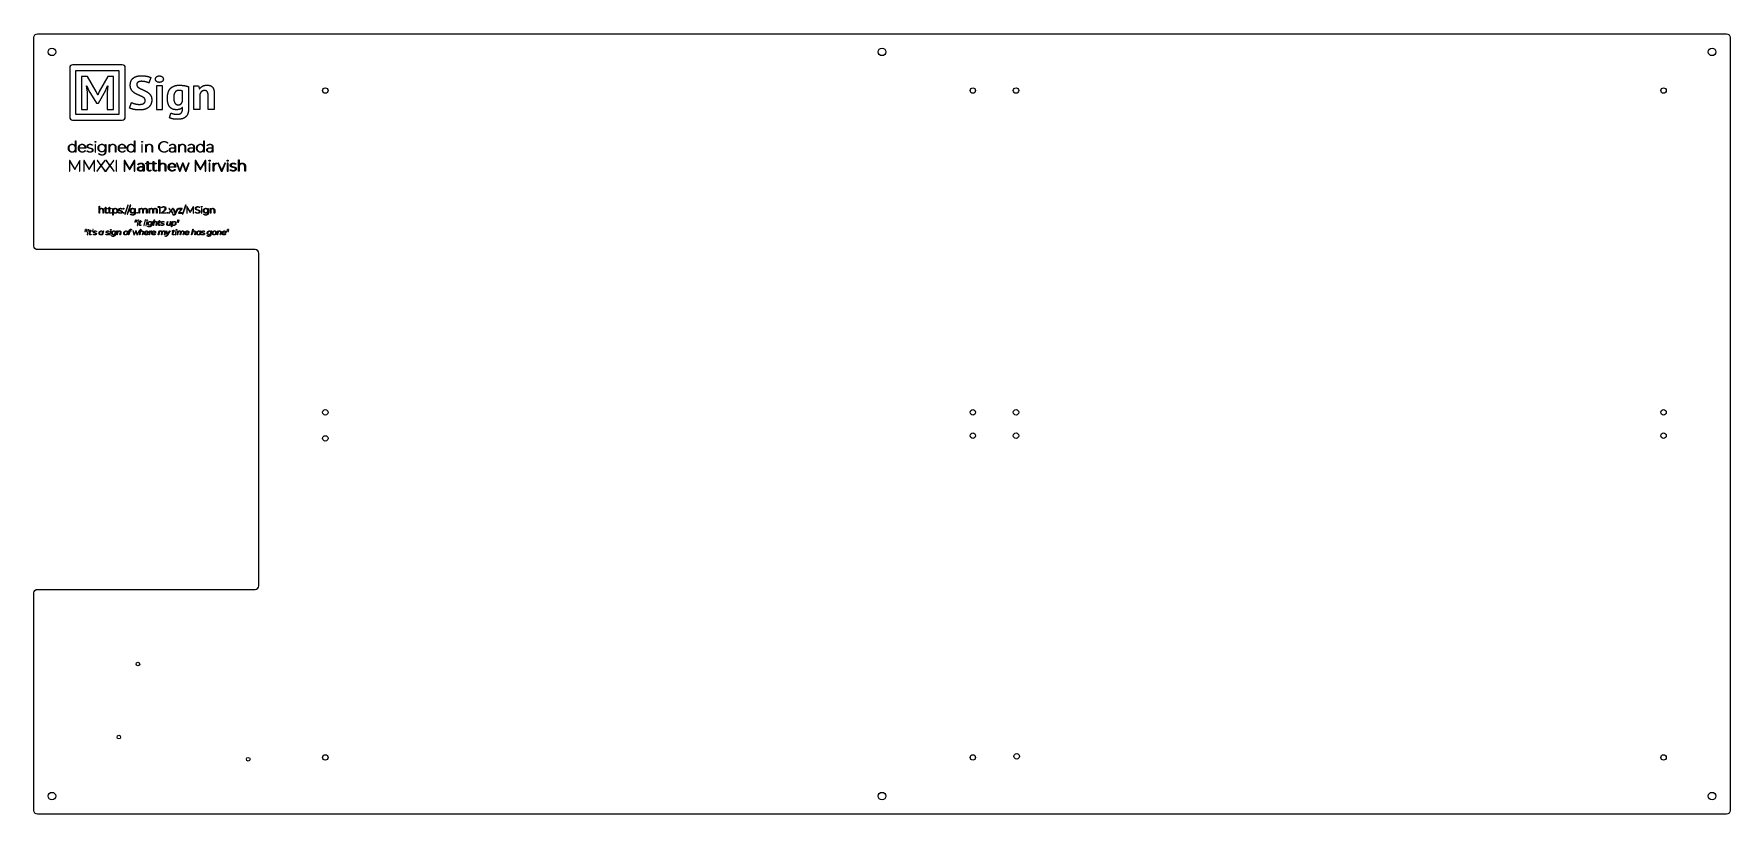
# Model space of a CAD drawing. Header units: millimetres. Extents: x 0 to 943, y 0 to 434.
import ezdxf

# ---------------------------------------------------------------- set-up
doc = ezdxf.new("R2010")
doc.units = ezdxf.units.MM
doc.header["$MEASUREMENT"] = 0
doc.layers.add('cut', color=7, linetype='Continuous')
doc.layers.add('engrave filled', color=160, linetype='Continuous')

msp = doc.modelspace()

# ---------------------------------------------------------------- linework, layer by layer
at = {"layer": 'cut'}
msp.add_lwpolyline([(2, 314, -0.414214), (0, 316), (0, 432, -0.414214), (2, 434), (941, 434, -0.414214), (943, 432), (943, 2, -0.414214), (941, 0), (2, 0, -0.414214), (0, 2), (0, 123, -0.414214), (2, 125), (123, 125, 0.414214), (125, 127), (125, 312, 0.414214), (123, 314)], format="xyb", close=True, dxfattribs=at)
for centre, radius in [((10, 424), 2.1), ((471.5, 424), 2.1), ((933, 424), 2.1), ((162, 402.5), 1.5), ((522, 402.5), 1.5), ((546, 402.5), 1.5), ((906, 402.5), 1.5), ((162, 223.5), 1.5), ((522, 223.5), 1.5), ((546, 223.5), 1.5), ((906, 223.5), 1.5), ((162, 209), 1.5), ((522, 210.5), 1.5), ((546, 210.5), 1.5), ((906, 210.5), 1.5), ((57.82, 83.48), 1), ((47.22, 42.84), 1), ((119.16, 30.52), 1), ((162, 31.5), 1.5), ((522, 31.5), 1.5), ((546.38, 32.13), 1.5), ((906, 31.5), 1.5), ((10, 10), 2.1), ((471.5, 10), 2.1), ((933, 10), 2.1)]:
    msp.add_circle(centre, radius, dxfattribs=at)
at = {"layer": 'engrave filled'}
for p, q in [((65.09, 409.67), (63.96, 406.65)), ((82.53, 396.34), (82.53, 402.23)), ((85.93, 404.66), (85.93, 392.04)), ((88.89, 392.04), (88.89, 405.14)), ((88.89, 405.14), (91.58, 405.14)), ((91.58, 405.14), (91.98, 403.41)), ((91.98, 403.41), (92.08, 403.41)), ((92.29, 400.53), (92.29, 392.04)), ((96.9, 392.04), (96.9, 399.48)), ((100.3, 400.19), (100.3, 392.04)), ((53.15, 392.78), (54.3, 395.84)), ((75.46, 387.3), (76.16, 390)), ((82.6, 393.06), (82.5, 393.06)), ((82.6, 392.23), (82.6, 393.06)), ((92.29, 392.04), (88.89, 392.04)), ((100.3, 392.04), (96.9, 392.04)), ((23.19, 371.26), (23.19, 374.46)), ((23.19, 374.46), (23.36, 374.46)), ((23.19, 368.24), (23.19, 369.57)), ((23.36, 368.24), (23.19, 368.24)), ((23.36, 374.46), (23.36, 368.24)), ((24.94, 370.57), (28.63, 370.57)), ((28.79, 370.41), (24.94, 370.41)), ((28.41, 369.05), (28.53, 368.93)), ((28.79, 370.45), (28.79, 370.41)), ((29.51, 368.81), (29.61, 368.95)), ((32.64, 372.15), (32.54, 372.02)), ((39.76, 371.31), (39.76, 372.57)), ((39.76, 372.57), (39.93, 372.57)), ((39.76, 368.6), (39.76, 369.69)), ((39.93, 372.57), (39.93, 368.63)), ((41.85, 368.24), (41.85, 372.57)), ((41.85, 372.57), (42.02, 372.57)), ((42.02, 368.24), (41.85, 368.24)), ((42.02, 372.57), (42.02, 371.42)), ((42.02, 370.6), (42.02, 368.24)), ((45.41, 368.24), (45.41, 370.8)), ((45.57, 368.24), (45.41, 368.24)), ((45.57, 370.8), (45.57, 368.24)), ((47.1, 370.57), (50.79, 370.57)), ((50.95, 370.41), (47.1, 370.41)), ((50.57, 369.05), (50.69, 368.93)), ((50.95, 370.45), (50.95, 370.41)), ((55.9, 371.26), (55.9, 374.46)), ((55.9, 374.46), (56.06, 374.46)), ((55.9, 368.24), (55.9, 369.57)), ((56.06, 368.24), (55.9, 368.24)), ((56.06, 374.46), (56.06, 368.24)), ((62.18, 368.24), (62.18, 372.57)), ((62.18, 372.57), (62.35, 372.57)), ((62.35, 368.24), (62.18, 368.24)), ((62.35, 372.57), (62.35, 371.42)), ((62.35, 370.6), (62.35, 368.24)), ((65.73, 368.24), (65.73, 370.8)), ((65.9, 368.24), (65.73, 368.24)), ((65.9, 370.8), (65.9, 368.24)), ((74.4, 373.39), (74.3, 373.27)), ((74.3, 369.09), (74.4, 368.97)), ((75.56, 371.84), (75.44, 371.95)), ((78.51, 370.44), (76.86, 370.44)), ((76.87, 370.6), (78.51, 370.6)), ((78.51, 370.6), (78.51, 371.07)), ((78.51, 369.48), (78.51, 370.44)), ((78.51, 368.24), (78.51, 369.16)), ((78.68, 368.24), (78.51, 368.24)), ((78.68, 371.08), (78.68, 368.24)), ((80.55, 368.24), (80.55, 372.57)), ((80.55, 372.57), (80.72, 372.57)), ((80.72, 368.24), (80.55, 368.24)), ((80.72, 372.57), (80.72, 371.42)), ((80.72, 370.6), (80.72, 368.24)), ((84.11, 368.24), (84.11, 370.8)), ((84.27, 368.24), (84.11, 368.24)), ((84.27, 370.8), (84.27, 368.24)), ((85.97, 371.84), (85.85, 371.95)), ((87.27, 370.6), (88.92, 370.6)), ((88.92, 370.44), (87.27, 370.44)), ((88.92, 370.6), (88.92, 371.07)), ((88.92, 369.48), (88.92, 370.44)), ((88.92, 368.24), (88.92, 369.16)), ((89.08, 368.24), (88.92, 368.24)), ((89.08, 371.08), (89.08, 368.24)), ((94.49, 371.26), (94.49, 374.46)), ((94.49, 374.46), (94.66, 374.46)), ((94.49, 368.24), (94.49, 369.57)), ((94.66, 368.24), (94.49, 368.24)), ((94.66, 374.46), (94.66, 368.24)), ((96.4, 371.84), (96.28, 371.95)), ((99.35, 370.44), (97.7, 370.44)), ((97.71, 370.6), (99.35, 370.6)), ((99.35, 370.6), (99.35, 371.07)), ((99.35, 369.48), (99.35, 370.44)), ((99.35, 368.24), (99.35, 369.16)), ((99.52, 368.24), (99.35, 368.24)), ((99.52, 371.08), (99.52, 368.24)), ((36, 367.31), (36.12, 367.43)), ((57.99, 361.2), (57.78, 361.5)), ((59.3, 360.15), (60.8, 360.15)), ((60.8, 359.82), (59.31, 359.82)), ((60.8, 360.15), (60.8, 360.5)), ((60.8, 359), (60.8, 359.82)), ((60.81, 357.71), (60.81, 358.49)), ((61.22, 360.48), (61.22, 357.71)), ((62.22, 361.72), (62.22, 362.08)), ((62.22, 362.08), (63.03, 362.08)), ((63.03, 361.72), (62.22, 361.72)), ((63.03, 362.08), (63.03, 363.04)), ((63.03, 363.04), (63.44, 363.04)), ((63.03, 358.87), (63.03, 361.72)), ((63.44, 363.04), (63.44, 362.08)), ((63.44, 362.08), (64.84, 362.08)), ((64.84, 361.72), (63.44, 361.72)), ((63.44, 361.72), (63.44, 358.91)), ((64.84, 362.08), (64.84, 361.72)), ((65.44, 361.72), (65.44, 362.08)), ((65.44, 362.08), (66.24, 362.08)), ((66.24, 361.72), (65.44, 361.72)), ((66.24, 362.08), (66.24, 363.04)), ((66.24, 363.04), (66.66, 363.04)), ((66.24, 358.87), (66.24, 361.72)), ((66.66, 363.04), (66.66, 362.08)), ((66.66, 362.08), (68.05, 362.08)), ((68.05, 361.72), (66.66, 361.72)), ((66.66, 361.72), (66.66, 358.91)), ((68.05, 362.08), (68.05, 361.72)), ((69.49, 357.71), (69.49, 363.93)), ((69.49, 363.93), (69.91, 363.93)), ((69.91, 363.93), (69.91, 361.17)), ((69.91, 360.04), (69.91, 357.71)), ((72.99, 357.71), (72.99, 360.23)), ((73.41, 360.27), (73.41, 357.71)), ((78.84, 359.8), (75.07, 359.8)), ((75.08, 360.12), (78.43, 360.12)), ((78.33, 358.67), (78.57, 358.39)), ((78.84, 359.91), (78.84, 359.8)), ((99.63, 357.71), (99.63, 362.08)), ((99.63, 362.08), (100.03, 362.08)), ((100.03, 362.08), (100.03, 361.13)), ((100.05, 359.99), (100.05, 357.71)), ((101.7, 361.71), (101.6, 361.72)), ((101.7, 362.12), (101.7, 361.71)), ((109.03, 358.24), (109.22, 358.57)), ((112.34, 361.69), (112.15, 361.36)), ((113.68, 357.71), (113.68, 363.93)), ((113.68, 363.93), (114.09, 363.93)), ((114.09, 363.93), (114.09, 361.17)), ((114.09, 360.04), (114.09, 357.71)), ((117.17, 357.71), (117.17, 360.23)), ((117.59, 360.27), (117.59, 357.71)), ((61.22, 357.71), (60.81, 357.71)), ((64.94, 358.28), (65.11, 357.99)), ((68.15, 358.28), (68.33, 357.99)), ((69.91, 357.71), (69.49, 357.71)), ((73.41, 357.71), (72.99, 357.71)), ((100.05, 357.71), (99.63, 357.71)), ((114.09, 357.71), (113.68, 357.71)), ((117.59, 357.71), (117.17, 357.71)), ((36.23, 334.23), (36.23, 338.11)), ((36.23, 338.11), (36.49, 338.11)), ((36.49, 334.23), (36.23, 334.23)), ((36.49, 338.11), (36.49, 336.39)), ((36.49, 335.68), (36.49, 334.23)), ((38.41, 334.23), (38.41, 335.8)), ((38.67, 334.23), (38.41, 334.23)), ((38.67, 335.83), (38.67, 334.23)), ((39.3, 336.74), (39.3, 336.96)), ((39.3, 336.96), (39.8, 336.96)), ((39.8, 336.74), (39.3, 336.74)), ((39.8, 336.96), (39.8, 337.56)), ((39.8, 337.56), (40.07, 337.56)), ((39.8, 334.95), (39.8, 336.74)), ((40.07, 337.56), (40.07, 336.96)), ((40.07, 336.96), (40.94, 336.96)), ((40.94, 336.74), (40.07, 336.74)), ((40.07, 336.74), (40.07, 334.98)), ((40.94, 336.96), (40.94, 336.74)), ((41, 334.58), (41.11, 334.4)), ((41.31, 336.74), (41.31, 336.96)), ((41.31, 336.96), (41.82, 336.96)), ((41.82, 336.74), (41.31, 336.74)), ((41.82, 336.96), (41.82, 337.56)), ((41.82, 337.56), (42.08, 337.56)), ((41.82, 334.95), (41.82, 336.74)), ((42.08, 337.56), (42.08, 336.96)), ((42.08, 336.96), (42.95, 336.96)), ((42.95, 336.74), (42.08, 336.74)), ((42.08, 336.74), (42.08, 334.98)), ((42.95, 336.96), (42.95, 336.74)), ((43.01, 334.58), (43.12, 334.4)), ((43.85, 333.21), (43.85, 336.96)), ((43.85, 336.96), (44.1, 336.96)), ((44.11, 333.21), (43.85, 333.21)), ((44.1, 336.96), (44.1, 336.32)), ((44.11, 334.85), (44.11, 333.21)), ((46.98, 334.56), (47.1, 334.77)), ((49.05, 336.72), (48.93, 336.51)), ((53.7, 333.63), (53.84, 333.82)), ((56.02, 334.49), (56.02, 334.95)), ((56.03, 336.34), (56.03, 336.96)), ((56.03, 336.96), (56.28, 336.96)), ((56.28, 336.96), (56.28, 334.52)), ((58.44, 334.23), (58.44, 336.96)), ((58.44, 336.96), (58.69, 336.96)), ((58.7, 334.23), (58.44, 334.23)), ((58.69, 336.96), (58.69, 336.37)), ((58.7, 335.68), (58.7, 334.23)), ((58.89, 329.65), (58.99, 330.13)), ((58.99, 330.13), (59.2, 330.13)), ((59.2, 330.13), (59.1, 329.65)), ((60.55, 334.23), (60.55, 335.8)), ((60.81, 334.23), (60.55, 334.23)), ((60.81, 335.68), (60.81, 334.23)), ((62.67, 334.23), (62.67, 335.8)), ((62.93, 334.23), (62.67, 334.23)), ((62.93, 335.83), (62.93, 334.23)), ((64.01, 334.23), (64.01, 336.96)), ((64.01, 336.96), (64.26, 336.96)), ((64.27, 334.23), (64.01, 334.23)), ((64.26, 336.96), (64.26, 336.37)), ((64.27, 335.68), (64.27, 334.23)), ((66.12, 334.23), (66.12, 335.8)), ((66.39, 334.23), (66.12, 334.23)), ((66.2, 327.46), (66.82, 330.57)), ((66.39, 335.68), (66.39, 334.23)), ((67.03, 330.57), (66.77, 329.24)), ((66.82, 330.57), (67.03, 330.57)), ((68.24, 334.23), (68.24, 335.8)), ((68.5, 334.23), (68.24, 334.23)), ((68.5, 335.83), (68.5, 334.23)), ((69.5, 329.65), (69.6, 330.13)), ((69.6, 330.13), (69.81, 330.13)), ((69.81, 330.13), (69.71, 329.65)), ((71.05, 337.25), (70.86, 337.42)), ((70.96, 334.42), (72.51, 335.96)), ((70.96, 334.23), (70.96, 334.42)), ((73.48, 334.23), (70.96, 334.23)), ((72.71, 335.81), (71.36, 334.47)), ((71.36, 334.47), (73.48, 334.47)), ((73.48, 334.47), (73.48, 334.23)), ((77.22, 333.44), (77.35, 333.64)), ((78.6, 334.24), (77.37, 336.96)), ((77.37, 336.96), (77.65, 336.96)), ((77.65, 336.96), (78.75, 334.52)), ((78.46, 333.91), (78.6, 334.24)), ((80.11, 336.96), (78.7, 333.86)), ((78.75, 334.52), (79.84, 336.96)), ((79.84, 336.96), (80.11, 336.96)), ((89.65, 334.7), (89.77, 334.9)), ((92.16, 337.59), (92.06, 337.38)), ((94.38, 333.63), (94.52, 333.82)), ((96.7, 334.49), (96.7, 334.95)), ((96.71, 336.34), (96.71, 336.96)), ((96.71, 336.96), (96.96, 336.96)), ((96.96, 336.96), (96.96, 334.52)), ((98.07, 334.23), (98.07, 336.96)), ((98.07, 336.96), (98.32, 336.96)), ((98.33, 334.23), (98.07, 334.23)), ((98.32, 336.96), (98.32, 336.37)), ((98.33, 335.68), (98.33, 334.23)), ((100.25, 334.23), (100.25, 335.8)), ((100.51, 334.23), (100.25, 334.23)), ((100.51, 335.83), (100.51, 334.23)), ((30.73, 324.2), (30.76, 324.38)), ((31.13, 324.2), (30.73, 324.2)), ((30.76, 324.38), (31.17, 324.38)), ((30.85, 322.81), (31.13, 324.2)), ((31.34, 324.2), (31.06, 322.83)), ((31.17, 324.38), (31.26, 324.86)), ((31.26, 324.86), (31.47, 324.86)), ((32.04, 324.2), (31.34, 324.2)), ((31.47, 324.86), (31.37, 324.38)), ((31.37, 324.38), (32.07, 324.38)), ((31.74, 322.48), (31.8, 322.33)), ((32.07, 324.38), (32.04, 324.2)), ((32.91, 322.46), (33.03, 322.62)), ((34.86, 324.19), (34.77, 324.02)), ((37.99, 322.2), (38.07, 322.62)), ((38.19, 322.2), (37.99, 322.2)), ((38.63, 324.38), (38.19, 322.2)), ((38.31, 323.84), (38.42, 324.38)), ((38.42, 324.38), (38.63, 324.38)), ((39.9, 322.46), (40.01, 322.62)), ((41.85, 324.19), (41.75, 324.02)), ((43.08, 321.71), (43.21, 321.86)), ((45.05, 322.4), (45.12, 322.72)), ((45.66, 324.38), (45.27, 322.43)), ((45.35, 323.83), (45.46, 324.38)), ((45.46, 324.38), (45.66, 324.38)), ((46.1, 322.2), (46.54, 324.38)), ((46.31, 322.2), (46.1, 322.2)), ((46.55, 323.39), (46.31, 322.2)), ((46.54, 324.38), (46.74, 324.38)), ((46.74, 324.38), (46.66, 323.97)), ((47.85, 322.2), (48.1, 323.46)), ((48.06, 322.2), (47.85, 322.2)), ((48.31, 323.46), (48.06, 322.2)), ((52.64, 324.2), (52.67, 324.38)), ((52.64, 322.2), (53.04, 324.2)), ((53.04, 324.2), (52.64, 324.2)), ((52.85, 322.2), (52.64, 322.2)), ((52.67, 324.38), (53.08, 324.38)), ((53.25, 324.2), (52.85, 322.2)), ((53.08, 324.38), (53.14, 324.71)), ((53.95, 324.2), (53.25, 324.2)), ((53.34, 324.68), (53.28, 324.38)), ((53.28, 324.38), (53.98, 324.38)), ((53.98, 324.38), (53.95, 324.2)), ((54.27, 325.17), (54.17, 325.02)), ((58.46, 329.47), (58.49, 329.65)), ((58.86, 329.47), (58.46, 329.47)), ((58.49, 329.65), (58.89, 329.65)), ((58.58, 328.08), (58.86, 329.47)), ((58.65, 322.2), (59.27, 325.3)), ((58.86, 322.2), (58.65, 322.2)), ((59.07, 329.47), (58.79, 328.09)), ((59.1, 323.39), (58.86, 322.2)), ((59.77, 329.47), (59.07, 329.47)), ((59.1, 329.65), (59.8, 329.65)), ((59.48, 325.3), (59.22, 323.98)), ((59.27, 325.3), (59.48, 325.3)), ((59.47, 327.75), (59.53, 327.59)), ((59.8, 329.65), (59.77, 329.47)), ((60.4, 322.2), (60.65, 323.46)), ((60.61, 322.2), (60.4, 322.2)), ((60.86, 323.46), (60.61, 322.2)), ((63.54, 323.24), (61.66, 323.24)), ((61.68, 323.41), (63.37, 323.41)), ((63.18, 326.97), (63.31, 327.13)), ((63.21, 322.66), (63.3, 322.51)), ((63.98, 322.2), (64.42, 324.38)), ((64.19, 322.2), (63.98, 322.2)), ((64.42, 323.32), (64.19, 322.2)), ((64.42, 324.38), (64.62, 324.38)), ((64.62, 324.38), (64.53, 323.92)), ((65.15, 327.66), (65.22, 327.99)), ((65.42, 324.19), (65.36, 324.2)), ((65.76, 329.65), (65.37, 327.7)), ((65.46, 324.4), (65.42, 324.19)), ((65.45, 329.09), (65.56, 329.65)), ((65.56, 329.65), (65.76, 329.65)), ((67.64, 323.24), (65.75, 323.24)), ((65.78, 323.41), (67.46, 323.41)), ((66.41, 327.46), (66.2, 327.46)), ((66.65, 328.65), (66.41, 327.46)), ((67.3, 322.66), (67.4, 322.51)), ((67.95, 327.46), (68.2, 328.73)), ((68.16, 327.46), (67.95, 327.46)), ((68.41, 328.73), (68.16, 327.46)), ((69.06, 329.47), (69.1, 329.65)), ((69.47, 329.47), (69.06, 329.47)), ((69.1, 329.65), (69.5, 329.65)), ((69.15, 322.2), (69.59, 324.38)), ((69.36, 322.2), (69.15, 322.2)), ((69.19, 328.08), (69.47, 329.47)), ((69.6, 323.39), (69.36, 322.2)), ((69.68, 329.47), (69.4, 328.09)), ((69.59, 324.38), (69.8, 324.38)), ((70.37, 329.47), (69.68, 329.47)), ((69.71, 329.65), (70.41, 329.65)), ((69.8, 324.38), (69.71, 323.97)), ((70.08, 327.75), (70.14, 327.59)), ((70.41, 329.65), (70.37, 329.47)), ((70.44, 327.72), (70.55, 327.88)), ((70.85, 322.2), (71.1, 323.46)), ((71.06, 322.2), (70.85, 322.2)), ((71.31, 323.44), (71.06, 322.2)), ((72.39, 329.45), (72.29, 329.29)), ((72.54, 322.2), (72.8, 323.46)), ((72.75, 322.2), (72.54, 322.2)), ((73, 323.46), (72.75, 322.2)), ((72.9, 321.56), (73.02, 321.71)), ((74.13, 322.2), (73.58, 324.38)), ((73.58, 324.38), (73.79, 324.38)), ((73.79, 324.38), (74.28, 322.43)), ((73.93, 328.38), (74.18, 329.65)), ((73.95, 321.93), (74.13, 322.2)), ((75.77, 324.38), (74.13, 321.87)), ((74.39, 329.65), (74.14, 328.38)), ((74.18, 329.65), (74.39, 329.65)), ((74.28, 322.43), (75.55, 324.38)), ((75.49, 327.46), (75.57, 327.88)), ((75.69, 327.46), (75.49, 327.46)), ((75.55, 324.38), (75.77, 324.38)), ((75.68, 328.46), (75.92, 329.65)), ((76.13, 329.65), (75.69, 327.46)), ((75.92, 329.65), (76.13, 329.65)), ((76.41, 326.65), (77.01, 329.65)), ((76.62, 326.65), (76.41, 326.65)), ((76.89, 328.01), (76.62, 326.65)), ((76.9, 324.2), (76.93, 324.38)), ((77.31, 324.2), (76.9, 324.2)), ((76.93, 324.38), (77.34, 324.38)), ((77.01, 329.65), (77.21, 329.65)), ((77.03, 322.81), (77.31, 324.2)), ((77.21, 329.65), (77.13, 329.22)), ((77.52, 324.2), (77.24, 322.83)), ((77.34, 324.38), (77.44, 324.86)), ((77.44, 324.86), (77.65, 324.86)), ((78.21, 324.2), (77.52, 324.2)), ((77.65, 324.86), (77.55, 324.38)), ((77.55, 324.38), (78.25, 324.38)), ((77.91, 322.48), (77.98, 322.33)), ((78.25, 324.38), (78.21, 324.2)), ((79.62, 322.2), (80.06, 324.38)), ((79.83, 322.2), (79.62, 322.2)), ((80.07, 323.39), (79.83, 322.2)), ((80.06, 324.38), (80.26, 324.38)), ((80.26, 324.38), (80.18, 323.97)), ((81.31, 322.2), (81.57, 323.46)), ((81.52, 322.2), (81.31, 322.2)), ((81.77, 323.44), (81.52, 322.2)), ((83, 322.2), (83.26, 323.46)), ((83.21, 322.2), (83, 322.2)), ((83.47, 323.46), (83.21, 322.2)), ((86.15, 323.24), (84.26, 323.24)), ((84.29, 323.41), (85.97, 323.41)), ((85.81, 322.66), (85.91, 322.51)), ((87.66, 322.2), (88.28, 325.3)), ((87.87, 322.2), (87.66, 322.2)), ((88.11, 323.39), (87.87, 322.2)), ((88.49, 325.3), (88.23, 323.98)), ((88.28, 325.3), (88.49, 325.3)), ((89.41, 322.2), (89.67, 323.46)), ((89.62, 322.2), (89.41, 322.2)), ((89.88, 323.46), (89.62, 322.2)), ((92.23, 322.2), (92.32, 322.62)), ((92.44, 322.2), (92.23, 322.2)), ((92.87, 324.38), (92.44, 322.2)), ((92.55, 323.84), (92.66, 324.38)), ((92.66, 324.38), (92.87, 324.38)), ((93.06, 322.46), (93.18, 322.62)), ((95.02, 324.19), (94.92, 324.02)), ((96.23, 321.71), (96.36, 321.86)), ((98.2, 322.4), (98.27, 322.72)), ((98.81, 324.38), (98.42, 322.43)), ((98.5, 323.83), (98.61, 324.38)), ((98.61, 324.38), (98.81, 324.38)), ((101.85, 322.2), (102.28, 324.38)), ((102.06, 322.2), (101.85, 322.2)), ((102.3, 323.39), (102.06, 322.2)), ((102.28, 324.38), (102.49, 324.38)), ((102.49, 324.38), (102.41, 323.97)), ((103.6, 322.2), (103.85, 323.46)), ((103.81, 322.2), (103.6, 322.2)), ((104.06, 323.46), (103.81, 322.2)), ((106.74, 323.24), (104.85, 323.24)), ((104.88, 323.41), (106.56, 323.41)), ((106.4, 322.66), (106.5, 322.51))]:
    msp.add_line(p, q, dxfattribs=at)
msp.add_lwpolyline([(21.54, 416.82, 0.413703), (19.89, 415.18), (19.89, 387.74, 0.413703), (21.54, 386.1), (49.13, 386.1, 0.414066), (50.79, 387.74), (50.79, 415.18, 0.414066), (49.13, 416.82)], format="xyb", close=True, dxfattribs=at)
for points in [[(47.48, 413.53), (23.19, 413.53), (23.19, 389.4), (47.48, 389.4)], [(41.05, 405.19), (40.66, 401.55), (40.66, 392.04), (44.24, 392.04), (44.24, 410.37), (41, 410.37), (36.36, 402.05), (35.58, 399.9), (35.47, 399.9), (34.61, 401.99), (29.71, 410.37), (26.44, 410.37), (26.44, 392.04), (29.84, 392.04), (29.84, 401.57), (29.32, 405.19), (29.45, 405.19), (30.6, 402.28), (34.71, 395.42), (35.87, 395.42), (39.77, 402.26), (40.89, 405.19)], [(71.5, 405.14), (68.1, 405.14), (68.1, 392.04), (71.5, 392.04)], [(34.25, 372.57), (34.09, 372.57), (34.09, 368.24), (34.25, 368.24)], [(60.25, 372.57), (60.08, 372.57), (60.08, 368.24), (60.25, 368.24)], [(25.6, 357.71), (25.6, 363.58), (25.46, 363.58), (22.71, 358.77), (19.96, 363.58), (19.82, 363.58), (19.82, 357.71), (19.98, 357.71), (19.98, 363.2), (22.66, 358.54), (22.76, 358.54), (25.43, 363.22), (25.43, 357.71)], [(33.61, 357.71), (33.61, 363.58), (33.47, 363.58), (30.72, 358.77), (27.97, 363.58), (27.83, 363.58), (27.83, 357.71), (27.99, 357.71), (27.99, 363.2), (30.67, 358.54), (30.77, 358.54), (33.44, 363.22), (33.44, 357.71)], [(37.32, 360.62), (39.51, 357.71), (39.72, 357.71), (37.43, 360.74), (39.55, 363.58), (39.35, 363.58), (37.33, 360.87), (35.31, 363.58), (35.1, 363.58), (37.22, 360.74), (34.93, 357.71), (35.13, 357.71)], [(42.27, 360.62), (44.46, 357.71), (44.67, 357.71), (42.38, 360.74), (44.5, 363.58), (44.3, 363.58), (42.28, 360.87), (40.26, 363.58), (40.05, 363.58), (42.17, 360.74), (39.88, 357.71), (40.08, 357.71)], [(45.95, 363.58), (45.78, 363.58), (45.78, 357.71), (45.95, 357.71)], [(55.72, 362.73), (55.73, 357.71), (56.15, 357.71), (56.14, 363.58), (55.79, 363.58), (53.16, 359.04), (50.54, 363.58), (50.18, 363.58), (50.18, 357.71), (50.6, 357.71), (50.6, 362.71), (53.05, 358.49), (53.26, 358.49)], [(84.65, 357.71), (86.31, 362.08), (85.92, 362.08), (84.45, 358.19), (82.97, 362.08), (82.61, 362.08), (81.12, 358.18), (79.66, 362.08), (79.26, 362.08), (80.91, 357.71), (81.3, 357.71), (82.78, 361.51), (84.26, 357.71)], [(95.11, 362.73), (95.12, 357.71), (95.54, 357.71), (95.53, 363.58), (95.18, 363.58), (92.55, 359.04), (89.93, 363.58), (89.57, 363.58), (89.57, 357.71), (89.99, 357.71), (89.99, 362.71), (92.44, 358.49), (92.65, 358.49)], [(97.86, 362.08), (97.45, 362.08), (97.45, 357.71), (97.86, 357.71)], [(104.59, 357.71), (106.57, 362.08), (106.14, 362.08), (104.38, 358.17), (102.64, 362.08), (102.2, 362.08), (104.17, 357.71)], [(107.9, 362.08), (107.48, 362.08), (107.48, 357.71), (107.9, 357.71)], [(52.45, 338.64), (52.21, 338.64), (50.48, 333.7), (50.72, 333.7)], [(53.8, 338.64), (53.56, 338.64), (51.83, 333.7), (52.07, 333.7)], [(56.47, 330.39), (56.28, 330.39), (56.08, 329.31), (56.24, 329.31)], [(57.15, 330.39), (56.96, 330.39), (56.76, 329.31), (56.92, 329.31)], [(61.99, 330.57), (61.78, 330.57), (61.16, 327.46), (61.37, 327.46)], [(70.11, 334.23), (70.11, 337.89), (68.95, 337.89), (68.95, 337.65), (69.84, 337.65), (69.84, 334.23)], [(76.15, 335.45), (77.09, 334.23), (77.4, 334.23), (76.3, 335.64), (77.33, 336.96), (77.03, 336.96), (76.15, 335.83), (75.27, 336.96), (74.97, 336.96), (76, 335.64), (74.92, 334.23), (75.22, 334.23)], [(79.98, 330.39), (79.79, 330.39), (79.59, 329.31), (79.75, 329.31)], [(80.66, 330.39), (80.47, 330.39), (80.27, 329.31), (80.43, 329.31)], [(82.47, 334.23), (82.47, 334.45), (80.64, 334.45), (82.44, 336.78), (82.44, 336.96), (80.33, 336.96), (80.33, 336.74), (82.1, 336.74), (80.3, 334.41), (80.3, 334.23)], [(84.55, 338.64), (84.31, 338.64), (82.58, 333.7), (82.82, 333.7)], [(88.48, 337.36), (88.49, 334.23), (88.75, 334.23), (88.74, 337.89), (88.52, 337.89), (86.88, 335.06), (85.24, 337.89), (85.02, 337.89), (85.02, 334.23), (85.28, 334.23), (85.28, 337.35), (86.82, 334.71), (86.95, 334.71)], [(93.39, 336.96), (93.13, 336.96), (93.13, 334.23), (93.39, 334.23)], [(28.74, 325.13), (28.55, 325.13), (28.35, 324.05), (28.51, 324.05)], [(29.42, 325.13), (29.23, 325.13), (29.03, 324.05), (29.19, 324.05)], [(30.24, 324.38), (30.03, 324.38), (29.59, 322.2), (29.8, 322.2)], [(33, 325.13), (32.81, 325.13), (32.61, 324.05), (32.77, 324.05)], [(42.8, 324.38), (42.59, 324.38), (42.15, 322.2), (42.36, 322.2)], [(57.39, 322.2), (58.63, 324.38), (58.42, 324.38), (57.32, 322.43), (56.93, 324.38), (56.75, 324.38), (55.64, 322.43), (55.26, 324.38), (55.07, 324.38), (55.5, 322.2), (55.7, 322.2), (56.79, 324.1), (57.19, 322.2)], [(57.96, 329.65), (57.76, 329.65), (57.32, 327.46), (57.53, 327.46)], [(62.9, 329.65), (62.69, 329.65), (62.25, 327.46), (62.46, 327.46)], [(79.17, 324.38), (78.96, 324.38), (78.53, 322.2), (78.74, 322.2)], [(107.71, 325.13), (107.52, 325.13), (107.32, 324.05), (107.48, 324.05)], [(108.39, 325.13), (108.2, 325.13), (108, 324.05), (108.16, 324.05)]]:
    msp.add_lwpolyline(points, close=True, dxfattribs=at)
for points in [[(53.57, 405.5), (53.57, 406.84), (54.01, 407.81)], [(54.17, 402.96), (53.57, 403.96), (53.57, 405.5)], [(54.01, 407.81), (54.46, 408.8), (55.27, 409.46)], [(55.27, 409.46), (56.11, 410.11), (57.23, 410.42)], [(57.81, 407.13), (57.15, 406.63), (57.15, 405.79)], [(57.15, 405.79), (57.15, 405), (57.76, 404.48)], [(57.23, 410.42), (58.36, 410.74), (59.75, 410.74)], [(59.75, 407.62), (58.49, 407.62), (57.81, 407.13)], [(59.75, 410.74), (61.34, 410.74), (62.76, 410.45)], [(62.23, 407.31), (61.08, 407.62), (59.75, 407.62)], [(63.96, 406.65), (63.38, 407.02), (62.23, 407.31)], [(62.76, 410.45), (64.17, 410.19), (65.09, 409.67)], [(67.6, 408.83), (67.6, 409.59), (68.15, 410.11)], [(68.15, 407.54), (67.6, 408.07), (67.6, 408.83)], [(68.15, 410.11), (68.73, 410.66), (69.72, 410.66)], [(69.72, 407.05), (68.73, 407.05), (68.15, 407.54)], [(69.72, 410.66), (70.72, 410.66), (71.32, 410.11)], [(71.32, 407.54), (70.72, 407.05), (69.72, 407.05)], [(71.32, 410.11), (71.95, 409.59), (71.95, 408.83)], [(71.95, 408.83), (71.95, 408.07), (71.32, 407.54)], [(93.68, 404.87), (94.67, 405.5), (96.25, 405.5)], [(96.25, 405.5), (97.21, 405.5), (97.97, 405.24)], [(55.71, 401.29), (54.8, 401.97), (54.17, 402.96)], [(57.73, 400.16), (56.66, 400.63), (55.71, 401.29)], [(59.75, 399.27), (58.83, 399.72), (57.73, 400.16)], [(57.76, 404.48), (58.38, 403.96), (59.3, 403.51)], [(59.3, 403.51), (60.24, 403.07), (61.32, 402.6)], [(61.29, 398.33), (60.69, 398.85), (59.75, 399.27)], [(61.05, 395.32), (61.92, 395.87), (61.92, 396.97)], [(61.92, 396.97), (61.92, 397.8), (61.29, 398.33)], [(61.32, 402.6), (62.42, 402.12), (63.33, 401.44)], [(63.33, 401.44), (64.27, 400.79), (64.88, 399.79)], [(64.88, 399.79), (65.51, 398.83), (65.51, 397.36)], [(65.51, 397.36), (65.51, 395.89), (65.01, 394.82)], [(74.22, 398.33), (74.22, 401.84), (75.9, 403.64)], [(75.46, 393.41), (74.22, 394.98), (74.22, 398.33)], [(75.9, 403.64), (77.58, 405.45), (80.77, 405.45)], [(78.47, 401.57), (77.73, 400.61), (77.73, 398.46)], [(77.73, 398.46), (77.73, 396.55), (78.36, 395.55)], [(80.51, 402.57), (79.2, 402.57), (78.47, 401.57)], [(82.53, 402.23), (81.71, 402.57), (80.51, 402.57)], [(80.77, 405.45), (82.45, 405.45), (83.76, 405.21)], [(81.69, 395), (82.24, 395.45), (82.53, 396.34)], [(83.76, 405.21), (85.09, 404.98), (85.93, 404.66)], [(92.08, 403.41), (92.68, 404.25), (93.68, 404.87)], [(93.23, 401.92), (92.58, 401.37), (92.29, 400.53)], [(94.88, 402.49), (93.91, 402.49), (93.23, 401.92)], [(96.43, 401.78), (95.98, 402.49), (94.88, 402.49)], [(96.9, 399.48), (96.9, 401.08), (96.43, 401.78)], [(97.97, 405.24), (98.73, 404.98), (99.26, 404.38)], [(99.26, 404.38), (99.78, 403.77), (100.04, 402.73)], [(100.04, 402.73), (100.3, 401.71), (100.3, 400.19)], [(55.35, 392.04), (53.85, 392.41), (53.15, 392.78)], [(54.3, 395.84), (54.59, 395.68), (55.03, 395.5)], [(55.03, 395.5), (55.5, 395.32), (56.08, 395.16)], [(58.8, 391.68), (56.84, 391.68), (55.35, 392.04)], [(56.08, 395.16), (56.66, 395), (57.28, 394.9)], [(57.28, 394.9), (57.94, 394.79), (58.62, 394.79)], [(58.62, 394.79), (60.22, 394.79), (61.05, 395.32)], [(61.53, 392.02), (60.3, 391.68), (58.8, 391.68)], [(63.65, 393.06), (62.78, 392.36), (61.53, 392.02)], [(65.01, 394.82), (64.54, 393.77), (63.65, 393.06)], [(79.25, 391.83), (76.71, 391.83), (75.46, 393.41)], [(77.08, 386.75), (76.01, 387.02), (75.46, 387.3)], [(76.16, 390), (76.76, 389.77), (77.55, 389.53)], [(80.06, 386.49), (78.18, 386.49), (77.08, 386.75)], [(77.55, 389.53), (78.36, 389.29), (79.54, 389.29)], [(78.36, 395.55), (78.99, 394.56), (80.17, 394.56)], [(82.5, 393.06), (81.58, 391.83), (79.25, 391.83)], [(79.54, 389.29), (81.32, 389.29), (81.95, 390.08)], [(84.38, 387.85), (82.84, 386.49), (80.06, 386.49)], [(80.17, 394.56), (81.16, 394.56), (81.69, 395)], [(81.95, 390.08), (82.6, 390.84), (82.6, 392.23)], [(85.93, 392.04), (85.93, 389.19), (84.38, 387.85)], [(19.15, 370.41), (19.15, 371.04), (19.43, 371.53)], [(19.43, 369.28), (19.15, 369.78), (19.15, 370.41)], [(19.57, 371.46), (19.32, 371), (19.32, 370.41)], [(19.32, 370.41), (19.32, 369.83), (19.57, 369.36)], [(19.43, 371.53), (19.71, 372.04), (20.18, 372.31)], [(20.18, 368.49), (19.71, 368.78), (19.43, 369.28)], [(20.27, 372.18), (19.82, 371.93), (19.57, 371.46)], [(19.57, 369.36), (19.82, 368.89), (20.27, 368.64)], [(20.18, 372.31), (20.67, 372.6), (21.26, 372.6)], [(21.26, 368.22), (20.67, 368.22), (20.18, 368.49)], [(21.26, 372.44), (20.71, 372.44), (20.27, 372.18)], [(20.27, 368.64), (20.71, 368.38), (21.26, 368.38)], [(21.26, 372.6), (21.93, 372.6), (22.45, 372.23)], [(22.25, 372.18), (21.8, 372.44), (21.26, 372.44)], [(21.26, 368.38), (21.8, 368.38), (22.25, 368.64)], [(22.46, 368.58), (21.94, 368.22), (21.26, 368.22)], [(22.94, 371.46), (22.69, 371.93), (22.25, 372.18)], [(22.25, 368.64), (22.69, 368.89), (22.94, 369.36)], [(22.45, 372.23), (22.98, 371.87), (23.19, 371.26)], [(23.19, 369.57), (22.98, 368.95), (22.46, 368.58)], [(23.19, 370.41), (23.19, 371), (22.94, 371.46)], [(22.94, 369.36), (23.19, 369.83), (23.19, 370.41)], [(24.78, 370.41), (24.78, 371.04), (25.04, 371.53)], [(25.05, 369.28), (24.78, 369.78), (24.78, 370.41)], [(25.2, 371.53), (24.96, 371.1), (24.94, 370.57)], [(24.94, 370.41), (24.94, 369.83), (25.2, 369.36)], [(25.04, 371.53), (25.3, 372.04), (25.75, 372.31)], [(25.82, 368.49), (25.34, 368.78), (25.05, 369.28)], [(25.87, 372.2), (25.46, 371.95), (25.2, 371.53)], [(25.2, 369.36), (25.46, 368.89), (25.91, 368.64)], [(25.75, 372.31), (26.21, 372.6), (26.78, 372.6)], [(26.94, 368.22), (26.32, 368.22), (25.82, 368.49)], [(26.78, 372.44), (26.28, 372.44), (25.87, 372.2)], [(25.91, 368.64), (26.37, 368.38), (26.94, 368.38)], [(26.78, 372.6), (27.34, 372.6), (27.8, 372.32)], [(27.69, 372.2), (27.28, 372.44), (26.78, 372.44)], [(26.94, 368.38), (27.38, 368.38), (27.77, 368.54)], [(27.83, 368.4), (27.41, 368.22), (26.94, 368.22)], [(28.35, 371.53), (28.1, 371.95), (27.69, 372.2)], [(27.77, 368.54), (28.16, 368.72), (28.41, 369.05)], [(27.8, 372.32), (28.26, 372.05), (28.52, 371.56)], [(28.53, 368.93), (28.25, 368.58), (27.83, 368.4)], [(28.63, 370.57), (28.61, 371.1), (28.35, 371.53)], [(28.52, 371.56), (28.79, 371.07), (28.79, 370.45)], [(30.22, 368.38), (29.76, 368.55), (29.51, 368.81)], [(29.61, 368.95), (29.86, 368.7), (30.28, 368.53)], [(29.68, 371.48), (29.68, 371.95), (30.06, 372.27)], [(29.89, 370.84), (29.68, 371.07), (29.68, 371.48)], [(30.19, 372.17), (29.85, 371.91), (29.85, 371.48)], [(29.85, 371.48), (29.85, 371.14), (30.05, 370.94)], [(30.42, 370.5), (30.11, 370.61), (29.89, 370.84)], [(30.05, 370.94), (30.24, 370.75), (30.52, 370.65)], [(30.06, 372.27), (30.46, 372.6), (31.21, 372.6)], [(31.21, 372.44), (30.53, 372.44), (30.19, 372.17)], [(31.2, 368.22), (30.68, 368.22), (30.22, 368.38)], [(30.28, 368.53), (30.71, 368.38), (31.2, 368.38)], [(31.24, 370.31), (30.73, 370.4), (30.42, 370.5)], [(30.52, 370.65), (30.81, 370.56), (31.28, 370.48)], [(31.2, 368.38), (31.94, 368.38), (32.29, 368.63)], [(32.4, 368.52), (31.99, 368.22), (31.2, 368.22)], [(31.21, 372.6), (31.61, 372.6), (32.01, 372.47)], [(31.94, 372.33), (31.59, 372.44), (31.21, 372.44)], [(31.99, 370.13), (31.72, 370.22), (31.24, 370.31)], [(31.28, 370.48), (31.79, 370.38), (32.09, 370.28)], [(32.54, 372.02), (32.29, 372.22), (31.94, 372.33)], [(32.45, 369.85), (32.27, 370.04), (31.99, 370.13)], [(32.01, 372.47), (32.4, 372.36), (32.64, 372.15)], [(32.09, 370.28), (32.39, 370.18), (32.6, 369.95)], [(32.29, 368.63), (32.64, 368.89), (32.64, 369.34)], [(32.81, 369.34), (32.81, 368.83), (32.4, 368.52)], [(32.64, 369.34), (32.64, 369.67), (32.45, 369.85)], [(32.6, 369.95), (32.81, 369.73), (32.81, 369.34)], [(33.95, 373.99), (33.95, 374.08), (34.01, 374.14)], [(34.01, 373.84), (33.95, 373.91), (33.95, 373.99)], [(34.01, 374.14), (34.08, 374.21), (34.17, 374.21)], [(34.17, 373.77), (34.08, 373.77), (34.01, 373.84)], [(34.17, 374.21), (34.25, 374.21), (34.32, 374.14)], [(34.32, 373.84), (34.25, 373.77), (34.17, 373.77)], [(34.32, 374.14), (34.39, 374.08), (34.39, 373.99)], [(34.39, 373.99), (34.39, 373.91), (34.32, 373.84)], [(35.67, 370.5), (35.67, 371.1), (35.95, 371.58)], [(35.95, 369.41), (35.67, 369.89), (35.67, 370.5)], [(36.09, 371.5), (35.84, 371.06), (35.84, 370.5)], [(35.84, 370.5), (35.84, 369.93), (36.09, 369.48)], [(35.95, 371.58), (36.22, 372.06), (36.71, 372.33)], [(36.71, 368.65), (36.22, 368.93), (35.95, 369.41)], [(36.78, 372.19), (36.34, 371.94), (36.09, 371.5)], [(36.09, 369.48), (36.34, 369.04), (36.78, 368.79)], [(36.71, 372.33), (37.19, 372.6), (37.8, 372.6)], [(37.8, 368.38), (37.19, 368.38), (36.71, 368.65)], [(37.8, 372.44), (37.24, 372.44), (36.78, 372.19)], [(36.78, 368.79), (37.24, 368.54), (37.8, 368.54)], [(37.8, 372.6), (38.48, 372.6), (39, 372.25)], [(38.8, 372.19), (38.36, 372.44), (37.8, 372.44)], [(37.8, 368.54), (38.36, 368.54), (38.8, 368.79)], [(39, 368.74), (38.48, 368.38), (37.8, 368.38)], [(39.51, 371.5), (39.26, 371.94), (38.8, 372.19)], [(38.8, 368.79), (39.26, 369.04), (39.51, 369.48)], [(39, 372.25), (39.53, 371.89), (39.76, 371.31)], [(39.76, 369.69), (39.53, 369.1), (39, 368.74)], [(39.31, 367.2), (39.76, 367.65), (39.76, 368.6)], [(39.93, 368.63), (39.93, 367.59), (39.43, 367.09)], [(39.76, 370.5), (39.76, 371.06), (39.51, 371.5)], [(39.51, 369.48), (39.76, 369.93), (39.76, 370.5)], [(42.02, 371.42), (42.22, 371.97), (42.69, 372.28)], [(42.51, 371.93), (42.02, 371.43), (42.02, 370.6)], [(43.85, 372.44), (43, 372.44), (42.51, 371.93)], [(42.69, 372.28), (43.16, 372.6), (43.84, 372.6)], [(43.84, 372.6), (44.65, 372.6), (45.11, 372.13)], [(44.99, 372.01), (44.59, 372.44), (43.85, 372.44)], [(45.41, 370.8), (45.41, 371.59), (44.99, 372.01)], [(45.11, 372.13), (45.57, 371.67), (45.57, 370.8)], [(46.94, 370.41), (46.94, 371.04), (47.2, 371.53)], [(47.21, 369.28), (46.94, 369.78), (46.94, 370.41)], [(47.37, 371.53), (47.12, 371.1), (47.1, 370.57)], [(47.1, 370.41), (47.1, 369.83), (47.36, 369.36)], [(47.2, 371.53), (47.46, 372.04), (47.91, 372.31)], [(47.99, 368.49), (47.5, 368.78), (47.21, 369.28)], [(47.36, 369.36), (47.62, 368.89), (48.07, 368.64)], [(48.03, 372.2), (47.62, 371.95), (47.37, 371.53)], [(47.91, 372.31), (48.37, 372.6), (48.94, 372.6)], [(49.1, 368.22), (48.48, 368.22), (47.99, 368.49)], [(48.94, 372.44), (48.44, 372.44), (48.03, 372.2)], [(48.07, 368.64), (48.53, 368.38), (49.1, 368.38)], [(48.94, 372.6), (49.5, 372.6), (49.96, 372.32)], [(49.85, 372.2), (49.44, 372.44), (48.94, 372.44)], [(49.1, 368.38), (49.54, 368.38), (49.93, 368.54)], [(49.99, 368.4), (49.57, 368.22), (49.1, 368.22)], [(50.52, 371.53), (50.26, 371.95), (49.85, 372.2)], [(49.93, 368.54), (50.32, 368.72), (50.57, 369.05)], [(49.96, 372.32), (50.42, 372.05), (50.68, 371.56)], [(50.69, 368.93), (50.41, 368.58), (49.99, 368.4)], [(50.79, 370.57), (50.77, 371.1), (50.52, 371.53)], [(50.68, 371.56), (50.95, 371.07), (50.95, 370.45)], [(51.86, 370.41), (51.86, 371.04), (52.13, 371.53)], [(52.13, 369.28), (51.86, 369.78), (51.86, 370.41)], [(52.28, 371.46), (52.02, 371), (52.02, 370.41)], [(52.02, 370.41), (52.02, 369.83), (52.28, 369.36)], [(52.13, 371.53), (52.41, 372.04), (52.89, 372.31)], [(52.89, 368.49), (52.41, 368.78), (52.13, 369.28)], [(52.97, 372.18), (52.53, 371.93), (52.28, 371.46)], [(52.28, 369.36), (52.53, 368.89), (52.97, 368.64)], [(52.89, 372.31), (53.37, 372.6), (53.96, 372.6)], [(53.96, 368.22), (53.37, 368.22), (52.89, 368.49)], [(53.96, 372.44), (53.42, 372.44), (52.97, 372.18)], [(52.97, 368.64), (53.42, 368.38), (53.96, 368.38)], [(53.96, 372.6), (54.63, 372.6), (55.15, 372.23)], [(54.95, 372.18), (54.5, 372.44), (53.96, 372.44)], [(53.96, 368.38), (54.5, 368.38), (54.95, 368.64)], [(55.16, 368.58), (54.64, 368.22), (53.96, 368.22)], [(55.64, 371.46), (55.39, 371.93), (54.95, 372.18)], [(54.95, 368.64), (55.39, 368.89), (55.64, 369.36)], [(55.15, 372.23), (55.68, 371.87), (55.9, 371.26)], [(55.9, 369.57), (55.68, 368.95), (55.16, 368.58)], [(55.9, 370.41), (55.9, 371), (55.64, 371.46)], [(55.64, 369.36), (55.9, 369.83), (55.9, 370.41)], [(59.95, 373.99), (59.95, 374.08), (60.01, 374.14)], [(60.01, 373.84), (59.95, 373.91), (59.95, 373.99)], [(60.01, 374.14), (60.08, 374.21), (60.17, 374.21)], [(60.17, 373.77), (60.08, 373.77), (60.01, 373.84)], [(60.17, 374.21), (60.25, 374.21), (60.32, 374.14)], [(60.32, 373.84), (60.25, 373.77), (60.17, 373.77)], [(60.32, 374.14), (60.39, 374.08), (60.39, 373.99)], [(60.39, 373.99), (60.39, 373.91), (60.32, 373.84)], [(62.35, 371.42), (62.55, 371.97), (63.02, 372.28)], [(62.83, 371.93), (62.35, 371.43), (62.35, 370.6)], [(64.17, 372.44), (63.33, 372.44), (62.83, 371.93)], [(63.02, 372.28), (63.49, 372.6), (64.17, 372.6)], [(64.17, 372.6), (64.98, 372.6), (65.44, 372.13)], [(65.32, 372.01), (64.92, 372.44), (64.17, 372.44)], [(65.73, 370.8), (65.73, 371.59), (65.32, 372.01)], [(65.44, 372.13), (65.9, 371.67), (65.9, 370.8)], [(69.4, 371.17), (69.4, 372.01), (69.8, 372.68)], [(69.8, 369.66), (69.4, 370.34), (69.4, 371.17)], [(69.94, 372.59), (69.57, 371.95), (69.57, 371.17)], [(69.57, 371.17), (69.57, 370.39), (69.94, 369.75)], [(69.8, 372.68), (70.19, 373.36), (70.88, 373.75)], [(70.88, 368.6), (70.19, 368.99), (69.8, 369.66)], [(70.96, 373.6), (70.32, 373.24), (69.94, 372.59)], [(69.94, 369.75), (70.32, 369.11), (70.96, 368.74)], [(70.88, 373.75), (71.56, 374.13), (72.41, 374.13)], [(72.41, 368.22), (71.56, 368.22), (70.88, 368.6)], [(72.41, 373.97), (71.61, 373.97), (70.96, 373.6)], [(70.96, 368.74), (71.61, 368.38), (72.41, 368.38)], [(72.41, 374.13), (73, 374.13), (73.52, 373.94)], [(74.3, 373.27), (73.57, 373.97), (72.41, 373.97)], [(72.41, 368.38), (73.56, 368.38), (74.3, 369.09)], [(73.52, 368.41), (73, 368.22), (72.41, 368.22)], [(73.52, 373.94), (74.04, 373.75), (74.4, 373.39)], [(74.4, 368.97), (74.04, 368.6), (73.52, 368.41)], [(75.33, 369.43), (75.33, 369.95), (75.69, 370.27)], [(75.73, 368.54), (75.33, 368.88), (75.33, 369.43)], [(75.44, 371.95), (75.75, 372.25), (76.2, 372.42)], [(75.82, 370.17), (75.49, 369.9), (75.49, 369.44)], [(75.49, 369.44), (75.49, 368.95), (75.85, 368.66)], [(76.26, 372.27), (75.85, 372.11), (75.56, 371.84)], [(75.69, 370.27), (76.05, 370.6), (76.87, 370.6)], [(76.86, 368.22), (76.14, 368.22), (75.73, 368.54)], [(76.86, 370.44), (76.16, 370.44), (75.82, 370.17)], [(75.85, 368.66), (76.21, 368.38), (76.86, 368.38)], [(76.2, 372.42), (76.64, 372.6), (77.13, 372.6)], [(77.14, 372.44), (76.67, 372.44), (76.26, 372.27)], [(76.86, 368.38), (78.07, 368.38), (78.51, 369.48)], [(77.87, 368.47), (77.45, 368.22), (76.86, 368.22)], [(77.13, 372.6), (77.88, 372.6), (78.28, 372.2)], [(78.16, 372.1), (77.81, 372.44), (77.14, 372.44)], [(78.51, 369.16), (78.3, 368.72), (77.87, 368.47)], [(78.51, 371.07), (78.51, 371.75), (78.16, 372.1)], [(78.28, 372.2), (78.68, 371.82), (78.68, 371.08)], [(80.72, 371.42), (80.92, 371.97), (81.39, 372.28)], [(81.21, 371.93), (80.72, 371.43), (80.72, 370.6)], [(82.55, 372.44), (81.7, 372.44), (81.21, 371.93)], [(81.39, 372.28), (81.86, 372.6), (82.54, 372.6)], [(82.54, 372.6), (83.35, 372.6), (83.81, 372.13)], [(83.7, 372.01), (83.29, 372.44), (82.55, 372.44)], [(84.11, 370.8), (84.11, 371.59), (83.7, 372.01)], [(83.81, 372.13), (84.27, 371.67), (84.27, 370.8)], [(85.73, 369.43), (85.73, 369.95), (86.09, 370.27)], [(86.13, 368.54), (85.73, 368.88), (85.73, 369.43)], [(85.85, 371.95), (86.16, 372.25), (86.6, 372.42)], [(86.23, 370.17), (85.9, 369.9), (85.9, 369.44)], [(85.9, 369.44), (85.9, 368.95), (86.26, 368.66)], [(86.66, 372.27), (86.26, 372.11), (85.97, 371.84)], [(86.09, 370.27), (86.46, 370.6), (87.27, 370.6)], [(87.27, 368.22), (86.55, 368.22), (86.13, 368.54)], [(87.27, 370.44), (86.56, 370.44), (86.23, 370.17)], [(86.26, 368.66), (86.62, 368.38), (87.27, 368.38)], [(86.6, 372.42), (87.05, 372.6), (87.53, 372.6)], [(87.54, 372.44), (87.07, 372.44), (86.66, 372.27)], [(87.27, 368.38), (88.47, 368.38), (88.92, 369.48)], [(88.28, 368.47), (87.86, 368.22), (87.27, 368.22)], [(87.53, 372.6), (88.29, 372.6), (88.68, 372.2)], [(88.56, 372.1), (88.22, 372.44), (87.54, 372.44)], [(88.92, 369.16), (88.71, 368.72), (88.28, 368.47)], [(88.92, 371.07), (88.92, 371.75), (88.56, 372.1)], [(88.68, 372.2), (89.08, 371.82), (89.08, 371.08)], [(90.45, 370.41), (90.45, 371.04), (90.73, 371.53)], [(90.73, 369.28), (90.45, 369.78), (90.45, 370.41)], [(90.87, 371.46), (90.62, 371), (90.62, 370.41)], [(90.62, 370.41), (90.62, 369.83), (90.87, 369.36)], [(90.73, 371.53), (91, 372.04), (91.48, 372.31)], [(91.48, 368.49), (91, 368.78), (90.73, 369.28)], [(91.56, 372.18), (91.12, 371.93), (90.87, 371.46)], [(90.87, 369.36), (91.12, 368.89), (91.56, 368.64)], [(91.48, 372.31), (91.97, 372.6), (92.55, 372.6)], [(92.55, 368.22), (91.97, 368.22), (91.48, 368.49)], [(92.55, 372.44), (92.01, 372.44), (91.56, 372.18)], [(91.56, 368.64), (92.01, 368.38), (92.55, 368.38)], [(92.55, 372.6), (93.22, 372.6), (93.74, 372.23)], [(93.54, 372.18), (93.1, 372.44), (92.55, 372.44)], [(92.55, 368.38), (93.1, 368.38), (93.54, 368.64)], [(93.75, 368.58), (93.23, 368.22), (92.55, 368.22)], [(94.24, 371.46), (93.99, 371.93), (93.54, 372.18)], [(93.54, 368.64), (93.99, 368.89), (94.24, 369.36)], [(93.74, 372.23), (94.27, 371.87), (94.49, 371.26)], [(94.49, 369.57), (94.27, 368.95), (93.75, 368.58)], [(94.49, 370.41), (94.49, 371), (94.24, 371.46)], [(94.24, 369.36), (94.49, 369.83), (94.49, 370.41)], [(96.16, 369.43), (96.16, 369.95), (96.52, 370.27)], [(96.57, 368.54), (96.16, 368.88), (96.16, 369.43)], [(96.28, 371.95), (96.59, 372.25), (97.04, 372.42)], [(96.66, 370.17), (96.33, 369.9), (96.33, 369.44)], [(96.33, 369.44), (96.33, 368.95), (96.69, 368.66)], [(97.09, 372.27), (96.69, 372.11), (96.4, 371.84)], [(96.52, 370.27), (96.89, 370.6), (97.71, 370.6)], [(97.7, 368.22), (96.98, 368.22), (96.57, 368.54)], [(97.7, 370.44), (96.99, 370.44), (96.66, 370.17)], [(96.69, 368.66), (97.05, 368.38), (97.7, 368.38)], [(97.04, 372.42), (97.48, 372.6), (97.97, 372.6)], [(97.97, 372.44), (97.5, 372.44), (97.09, 372.27)], [(97.7, 368.38), (98.9, 368.38), (99.35, 369.48)], [(98.71, 368.47), (98.29, 368.22), (97.7, 368.22)], [(97.97, 372.6), (98.72, 372.6), (99.11, 372.2)], [(99, 372.1), (98.65, 372.44), (97.97, 372.44)], [(99.35, 369.16), (99.14, 368.72), (98.71, 368.47)], [(99.35, 371.07), (99.35, 371.75), (99, 372.1)], [(99.11, 372.2), (99.52, 371.82), (99.52, 371.08)], [(36.82, 366.78), (36.31, 366.98), (36, 367.31)], [(36.12, 367.43), (36.46, 367.1), (36.92, 366.93)], [(37.92, 366.59), (37.33, 366.59), (36.82, 366.78)], [(36.92, 366.93), (37.38, 366.75), (37.92, 366.75)], [(37.92, 366.75), (38.86, 366.75), (39.31, 367.2)], [(39.43, 367.09), (38.94, 366.59), (37.92, 366.59)], [(57.66, 358.93), (57.66, 359.47), (58.05, 359.81)], [(58.08, 358.02), (57.66, 358.36), (57.66, 358.93)], [(57.78, 361.5), (58.11, 361.79), (58.57, 361.95)], [(58.66, 361.6), (58.27, 361.45), (57.99, 361.2)], [(58.05, 359.81), (58.44, 360.15), (59.3, 360.15)], [(58.37, 359.59), (58.08, 359.35), (58.08, 358.94)], [(58.08, 358.94), (58.08, 358.52), (58.4, 358.26)], [(59.31, 359.82), (58.66, 359.82), (58.37, 359.59)], [(58.57, 361.95), (59.03, 362.12), (59.53, 362.12)], [(59.5, 361.75), (59.06, 361.75), (58.66, 361.6)], [(60.46, 361.43), (60.14, 361.75), (59.5, 361.75)], [(59.53, 362.12), (60.34, 362.12), (60.78, 361.7)], [(60.81, 358.49), (60.6, 358.11), (60.2, 357.89)], [(60.22, 358.27), (60.6, 358.52), (60.8, 359)], [(60.8, 360.5), (60.8, 361.11), (60.46, 361.43)], [(60.78, 361.7), (61.22, 361.29), (61.22, 360.48)], [(63.34, 357.99), (63.03, 358.31), (63.03, 358.87)], [(63.44, 358.91), (63.44, 358.48), (63.65, 358.26)], [(66.55, 357.99), (66.24, 358.31), (66.24, 358.87)], [(66.66, 358.91), (66.66, 358.48), (66.86, 358.26)], [(69.91, 361.17), (70.14, 361.62), (70.58, 361.87)], [(70.36, 361.28), (69.91, 360.82), (69.91, 360.04)], [(71.57, 361.74), (70.8, 361.74), (70.36, 361.28)], [(70.58, 361.87), (71.03, 362.12), (71.63, 362.12)], [(72.61, 361.36), (72.24, 361.74), (71.57, 361.74)], [(71.63, 362.12), (72.45, 362.12), (72.93, 361.64)], [(72.99, 360.23), (72.99, 360.97), (72.61, 361.36)], [(72.93, 361.64), (73.41, 361.16), (73.41, 360.27)], [(74.66, 359.9), (74.66, 360.53), (74.93, 361.04)], [(74.95, 358.75), (74.66, 359.25), (74.66, 359.9)], [(74.93, 361.04), (75.21, 361.55), (75.69, 361.83)], [(75.75, 357.96), (75.24, 358.25), (74.95, 358.75)], [(75.07, 359.8), (75.09, 359.29), (75.33, 358.88)], [(75.33, 360.96), (75.12, 360.59), (75.08, 360.12)], [(75.93, 361.54), (75.56, 361.34), (75.33, 360.96)], [(75.33, 358.88), (75.58, 358.49), (75.99, 358.27)], [(75.69, 361.83), (76.16, 362.12), (76.76, 362.12)], [(76.76, 361.75), (76.3, 361.75), (75.93, 361.54)], [(76.76, 362.12), (77.35, 362.12), (77.82, 361.83)], [(77.59, 361.54), (77.22, 361.75), (76.76, 361.75)], [(78.18, 360.96), (77.96, 361.33), (77.59, 361.54)], [(77.71, 358.21), (78.08, 358.36), (78.33, 358.67)], [(77.82, 361.83), (78.3, 361.56), (78.57, 361.05)], [(78.57, 358.39), (78.28, 358.05), (77.85, 357.86)], [(78.43, 360.12), (78.41, 360.59), (78.18, 360.96)], [(78.57, 361.05), (78.84, 360.55), (78.84, 359.91)], [(97.31, 363.48), (97.31, 363.63), (97.41, 363.73)], [(97.41, 363.24), (97.31, 363.34), (97.31, 363.48)], [(97.41, 363.73), (97.51, 363.83), (97.66, 363.83)], [(97.66, 363.15), (97.51, 363.15), (97.41, 363.24)], [(97.66, 363.83), (97.8, 363.83), (97.9, 363.73)], [(97.9, 363.25), (97.8, 363.15), (97.66, 363.15)], [(97.9, 363.73), (98, 363.64), (98, 363.49)], [(98, 363.49), (98, 363.35), (97.9, 363.25)], [(100.03, 361.13), (100.24, 361.61), (100.66, 361.86)], [(100.46, 361.26), (100.05, 360.8), (100.05, 359.99)], [(101.6, 361.72), (100.87, 361.72), (100.46, 361.26)], [(100.66, 361.86), (101.09, 362.12), (101.7, 362.12)], [(107.35, 363.48), (107.35, 363.63), (107.45, 363.73)], [(107.45, 363.24), (107.35, 363.34), (107.35, 363.48)], [(107.45, 363.73), (107.55, 363.83), (107.69, 363.83)], [(107.69, 363.15), (107.55, 363.15), (107.45, 363.24)], [(107.69, 363.83), (107.84, 363.83), (107.94, 363.73)], [(107.94, 363.25), (107.84, 363.15), (107.69, 363.15)], [(107.94, 363.73), (108.04, 363.64), (108.04, 363.49)], [(108.04, 363.49), (108.04, 363.35), (107.94, 363.25)], [(109.18, 360.92), (109.18, 361.44), (109.61, 361.77)], [(109.41, 360.25), (109.18, 360.49), (109.18, 360.92)], [(109.22, 358.57), (109.49, 358.35), (109.91, 358.2)], [(109.96, 359.9), (109.64, 360.01), (109.41, 360.25)], [(109.91, 361.52), (109.6, 361.3), (109.6, 360.93)], [(109.6, 360.93), (109.6, 360.64), (109.78, 360.47)], [(109.61, 361.77), (110.05, 362.12), (110.84, 362.12)], [(109.78, 360.47), (109.96, 360.31), (110.21, 360.22)], [(110.84, 361.75), (110.22, 361.75), (109.91, 361.52)], [(110.79, 359.7), (110.27, 359.79), (109.96, 359.9)], [(110.21, 360.22), (110.47, 360.15), (110.93, 360.06)], [(111.49, 359.54), (111.24, 359.61), (110.79, 359.7)], [(110.84, 362.12), (111.26, 362.12), (111.67, 362)], [(111.54, 361.65), (111.2, 361.75), (110.84, 361.75)], [(110.93, 360.06), (111.44, 359.97), (111.75, 359.86)], [(111.91, 359.3), (111.74, 359.46), (111.49, 359.54)], [(112.15, 361.36), (111.88, 361.55), (111.54, 361.65)], [(111.67, 362), (112.08, 361.88), (112.34, 361.69)], [(111.75, 359.86), (112.07, 359.76), (112.28, 359.52)], [(111.77, 358.26), (112.08, 358.48), (112.08, 358.87)], [(112.08, 358.87), (112.08, 359.14), (111.91, 359.3)], [(112.5, 358.88), (112.5, 358.33), (112.05, 358)], [(112.28, 359.52), (112.5, 359.29), (112.5, 358.88)], [(114.09, 361.17), (114.32, 361.62), (114.76, 361.87)], [(114.54, 361.28), (114.09, 360.82), (114.09, 360.04)], [(115.75, 361.74), (114.98, 361.74), (114.54, 361.28)], [(114.76, 361.87), (115.21, 362.12), (115.81, 362.12)], [(116.79, 361.36), (116.42, 361.74), (115.75, 361.74)], [(115.81, 362.12), (116.63, 362.12), (117.11, 361.64)], [(117.17, 360.23), (117.17, 360.97), (116.79, 361.36)], [(117.11, 361.64), (117.59, 361.16), (117.59, 360.27)], [(59.24, 357.68), (58.51, 357.68), (58.08, 358.02)], [(58.4, 358.26), (58.72, 358.02), (59.3, 358.02)], [(60.2, 357.89), (59.8, 357.68), (59.24, 357.68)], [(59.3, 358.02), (59.84, 358.02), (60.22, 358.27)], [(64.22, 357.68), (63.65, 357.68), (63.34, 357.99)], [(63.65, 358.26), (63.86, 358.04), (64.26, 358.04)], [(64.71, 357.75), (64.48, 357.68), (64.22, 357.68)], [(64.26, 358.04), (64.67, 358.04), (64.94, 358.28)], [(65.11, 357.99), (64.95, 357.84), (64.71, 357.75)], [(67.43, 357.68), (66.86, 357.68), (66.55, 357.99)], [(66.86, 358.26), (67.07, 358.04), (67.47, 358.04)], [(67.93, 357.75), (67.69, 357.68), (67.43, 357.68)], [(67.47, 358.04), (67.89, 358.04), (68.15, 358.28)], [(68.33, 357.99), (68.17, 357.84), (67.93, 357.75)], [(76.92, 357.68), (76.26, 357.68), (75.75, 357.96)], [(75.99, 358.27), (76.41, 358.05), (76.93, 358.05)], [(77.85, 357.86), (77.42, 357.68), (76.92, 357.68)], [(76.93, 358.05), (77.35, 358.05), (77.71, 358.21)], [(109.77, 357.84), (109.29, 358), (109.03, 358.24)], [(110.78, 357.68), (110.25, 357.68), (109.77, 357.84)], [(109.91, 358.2), (110.33, 358.05), (110.79, 358.05)], [(112.05, 358), (111.6, 357.68), (110.78, 357.68)], [(110.79, 358.05), (111.46, 358.05), (111.77, 358.26)], [(36.49, 336.39), (36.63, 336.67), (36.91, 336.83)], [(36.77, 336.46), (36.49, 336.17), (36.49, 335.68)], [(37.53, 336.75), (37.05, 336.75), (36.77, 336.46)], [(36.91, 336.83), (37.19, 336.98), (37.56, 336.98)], [(38.18, 336.51), (37.95, 336.75), (37.53, 336.75)], [(37.56, 336.98), (38.08, 336.98), (38.38, 336.68)], [(38.41, 335.8), (38.41, 336.26), (38.18, 336.51)], [(38.38, 336.68), (38.67, 336.39), (38.67, 335.83)], [(40, 334.4), (39.8, 334.6), (39.8, 334.95)], [(40.55, 334.21), (40.19, 334.21), (40, 334.4)], [(40.07, 334.98), (40.07, 334.71), (40.19, 334.57)], [(40.19, 334.57), (40.32, 334.43), (40.57, 334.43)], [(40.86, 334.25), (40.71, 334.21), (40.55, 334.21)], [(40.57, 334.43), (40.83, 334.43), (41, 334.58)], [(41.11, 334.4), (41.01, 334.31), (40.86, 334.25)], [(42.01, 334.4), (41.82, 334.6), (41.82, 334.95)], [(42.56, 334.21), (42.2, 334.21), (42.01, 334.4)], [(42.08, 334.98), (42.08, 334.71), (42.2, 334.57)], [(42.2, 334.57), (42.33, 334.43), (42.59, 334.43)], [(42.87, 334.25), (42.72, 334.21), (42.56, 334.21)], [(42.59, 334.43), (42.84, 334.43), (43.01, 334.58)], [(43.12, 334.4), (43.02, 334.31), (42.87, 334.25)], [(44.1, 336.32), (44.26, 336.63), (44.55, 336.8)], [(44.25, 336.19), (44.1, 335.93), (44.1, 335.59)], [(44.1, 335.59), (44.1, 335.26), (44.25, 335)], [(44.57, 334.37), (44.27, 334.55), (44.11, 334.85)], [(44.64, 336.6), (44.39, 336.45), (44.25, 336.19)], [(44.25, 335), (44.39, 334.74), (44.64, 334.59)], [(44.55, 336.8), (44.85, 336.98), (45.22, 336.98)], [(45.22, 334.21), (44.86, 334.21), (44.57, 334.37)], [(45.2, 336.75), (44.89, 336.75), (44.64, 336.6)], [(44.64, 334.59), (44.89, 334.44), (45.2, 334.44)], [(45.77, 336.6), (45.52, 336.75), (45.2, 336.75)], [(45.2, 334.44), (45.52, 334.44), (45.77, 334.59)], [(45.22, 336.98), (45.6, 336.98), (45.91, 336.8)], [(45.91, 334.38), (45.6, 334.21), (45.22, 334.21)], [(46.16, 336.19), (46.02, 336.45), (45.77, 336.6)], [(45.77, 334.59), (46.02, 334.74), (46.16, 335)], [(45.91, 336.8), (46.22, 336.63), (46.39, 336.31)], [(46.39, 334.87), (46.22, 334.56), (45.91, 334.38)], [(46.31, 335.59), (46.31, 335.93), (46.16, 336.19)], [(46.16, 335), (46.31, 335.26), (46.31, 335.59)], [(46.39, 336.31), (46.57, 336), (46.57, 335.59)], [(46.57, 335.59), (46.57, 335.19), (46.39, 334.87)], [(47.45, 334.31), (47.15, 334.41), (46.98, 334.56)], [(47.08, 336.23), (47.08, 336.56), (47.35, 336.77)], [(47.22, 335.81), (47.08, 335.97), (47.08, 336.23)], [(47.1, 334.77), (47.27, 334.63), (47.53, 334.53)], [(47.56, 335.59), (47.36, 335.66), (47.22, 335.81)], [(47.53, 336.61), (47.34, 336.47), (47.34, 336.24)], [(47.34, 336.24), (47.34, 336.06), (47.45, 335.95)], [(47.35, 336.77), (47.62, 336.98), (48.12, 336.98)], [(47.45, 335.95), (47.56, 335.85), (47.72, 335.8)], [(48.07, 334.21), (47.74, 334.21), (47.45, 334.31)], [(48.11, 336.75), (47.73, 336.75), (47.53, 336.61)], [(47.53, 334.53), (47.8, 334.44), (48.08, 334.44)], [(48.08, 335.47), (47.76, 335.53), (47.56, 335.59)], [(47.72, 335.8), (47.88, 335.75), (48.17, 335.69)], [(48.87, 334.41), (48.59, 334.21), (48.07, 334.21)], [(48.52, 335.37), (48.36, 335.42), (48.08, 335.47)], [(48.08, 334.44), (48.5, 334.44), (48.69, 334.57)], [(48.55, 336.69), (48.34, 336.75), (48.11, 336.75)], [(48.12, 336.98), (48.38, 336.98), (48.63, 336.91)], [(48.17, 335.69), (48.49, 335.64), (48.68, 335.57)], [(48.78, 335.22), (48.68, 335.32), (48.52, 335.37)], [(48.93, 336.51), (48.77, 336.63), (48.55, 336.69)], [(48.63, 336.91), (48.89, 336.84), (49.05, 336.72)], [(48.68, 335.57), (48.88, 335.51), (49.02, 335.36)], [(48.69, 334.57), (48.89, 334.71), (48.89, 334.95)], [(48.89, 334.95), (48.89, 335.12), (48.78, 335.22)], [(49.15, 334.96), (49.15, 334.62), (48.87, 334.41)], [(49.02, 335.36), (49.15, 335.21), (49.15, 334.96)], [(49.63, 336.76), (49.63, 336.86), (49.7, 336.92)], [(49.7, 336.6), (49.63, 336.67), (49.63, 336.76)], [(49.63, 334.43), (49.63, 334.53), (49.7, 334.59)], [(49.7, 334.27), (49.63, 334.34), (49.63, 334.43)], [(49.7, 336.92), (49.77, 336.98), (49.85, 336.98)], [(49.85, 336.54), (49.77, 336.54), (49.7, 336.6)], [(49.7, 334.59), (49.77, 334.65), (49.85, 334.65)], [(49.85, 334.21), (49.77, 334.21), (49.7, 334.27)], [(49.85, 336.98), (49.94, 336.98), (50.01, 336.92)], [(50.01, 336.6), (49.94, 336.54), (49.85, 336.54)], [(49.85, 334.65), (49.94, 334.65), (50.01, 334.59)], [(50.01, 334.27), (49.94, 334.21), (49.85, 334.21)], [(50.01, 336.92), (50.07, 336.86), (50.07, 336.76)], [(50.07, 336.76), (50.07, 336.67), (50.01, 336.6)], [(50.01, 334.59), (50.07, 334.53), (50.07, 334.43)], [(50.07, 334.43), (50.07, 334.34), (50.01, 334.27)], [(53.52, 335.66), (53.52, 336.04), (53.7, 336.34)], [(53.7, 334.97), (53.52, 335.28), (53.52, 335.66)], [(53.7, 336.34), (53.88, 336.65), (54.19, 336.81)], [(54.19, 334.49), (53.88, 334.67), (53.7, 334.97)], [(54.24, 333.31), (53.91, 333.42), (53.7, 333.63)], [(53.93, 336.22), (53.79, 335.98), (53.79, 335.66)], [(53.79, 335.66), (53.79, 335.34), (53.93, 335.09)], [(53.84, 333.82), (54.05, 333.64), (54.34, 333.53)], [(54.33, 336.61), (54.08, 336.47), (53.93, 336.22)], [(53.93, 335.09), (54.08, 334.84), (54.33, 334.7)], [(54.19, 336.81), (54.5, 336.98), (54.88, 336.98)], [(54.88, 334.33), (54.5, 334.33), (54.19, 334.49)], [(54.95, 333.19), (54.58, 333.19), (54.24, 333.31)], [(54.9, 336.75), (54.58, 336.75), (54.33, 336.61)], [(54.33, 334.7), (54.58, 334.56), (54.9, 334.56)], [(54.34, 333.53), (54.62, 333.43), (54.95, 333.43)], [(54.88, 336.98), (55.26, 336.98), (55.56, 336.81)], [(55.55, 334.49), (55.25, 334.33), (54.88, 334.33)], [(55.48, 336.61), (55.22, 336.75), (54.9, 336.75)], [(54.9, 334.56), (55.22, 334.56), (55.48, 334.7)], [(54.95, 333.43), (55.49, 333.43), (55.76, 333.69)], [(55.95, 333.52), (55.62, 333.19), (54.95, 333.19)], [(55.88, 336.22), (55.74, 336.47), (55.48, 336.61)], [(55.48, 334.7), (55.74, 334.84), (55.88, 335.09)], [(56.02, 334.95), (55.85, 334.65), (55.55, 334.49)], [(55.56, 336.81), (55.87, 336.65), (56.03, 336.34)], [(55.76, 333.69), (56.02, 333.95), (56.02, 334.49)], [(56.02, 335.66), (56.02, 335.98), (55.88, 336.22)], [(55.88, 335.09), (56.02, 335.34), (56.02, 335.66)], [(56.28, 334.52), (56.28, 333.84), (55.95, 333.52)], [(57.14, 334.43), (57.14, 334.53), (57.2, 334.59)], [(57.2, 334.27), (57.14, 334.34), (57.14, 334.43)], [(57.2, 334.59), (57.27, 334.65), (57.36, 334.65)], [(57.36, 334.21), (57.27, 334.21), (57.2, 334.27)], [(57.36, 334.65), (57.45, 334.65), (57.51, 334.59)], [(57.51, 334.27), (57.45, 334.21), (57.36, 334.21)], [(57.51, 334.59), (57.58, 334.53), (57.58, 334.43)], [(57.58, 334.43), (57.58, 334.34), (57.51, 334.27)], [(57.83, 330.33), (57.83, 330.41), (57.88, 330.46)], [(57.88, 330.23), (57.83, 330.27), (57.83, 330.33)], [(57.88, 330.46), (57.94, 330.52), (58.02, 330.52)], [(57.99, 330.18), (57.92, 330.18), (57.88, 330.23)], [(58.12, 330.23), (58.07, 330.18), (57.99, 330.18)], [(58.02, 330.52), (58.08, 330.52), (58.13, 330.47)], [(58.18, 330.36), (58.18, 330.28), (58.12, 330.23)], [(58.13, 330.47), (58.18, 330.43), (58.18, 330.36)], [(58.69, 336.37), (58.82, 336.66), (59.09, 336.82)], [(58.97, 336.46), (58.7, 336.17), (58.7, 335.68)], [(59.7, 336.75), (59.24, 336.75), (58.97, 336.46)], [(59.09, 336.82), (59.36, 336.98), (59.74, 336.98)], [(60.33, 336.51), (60.1, 336.75), (59.7, 336.75)], [(59.74, 336.98), (60.11, 336.98), (60.36, 336.81)], [(60.55, 335.8), (60.55, 336.26), (60.33, 336.51)], [(60.36, 336.81), (60.63, 336.65), (60.74, 336.32)], [(60.74, 336.32), (60.87, 336.63), (61.16, 336.8)], [(61.08, 336.46), (60.81, 336.17), (60.81, 335.68)], [(61.81, 336.75), (61.35, 336.75), (61.08, 336.46)], [(61.16, 336.8), (61.45, 336.98), (61.84, 336.98)], [(62.44, 336.51), (62.22, 336.75), (61.81, 336.75)], [(61.84, 336.98), (62.35, 336.98), (62.64, 336.68)], [(62.67, 335.8), (62.67, 336.26), (62.44, 336.51)], [(62.64, 336.68), (62.93, 336.39), (62.93, 335.83)], [(62.76, 330.33), (62.76, 330.41), (62.81, 330.46)], [(62.81, 330.23), (62.76, 330.27), (62.76, 330.33)], [(62.81, 330.46), (62.87, 330.52), (62.95, 330.52)], [(62.92, 330.18), (62.85, 330.18), (62.81, 330.23)], [(63.06, 330.23), (63, 330.18), (62.92, 330.18)], [(62.95, 330.52), (63.01, 330.52), (63.06, 330.47)], [(63.06, 330.47), (63.11, 330.43), (63.11, 330.36)], [(63.11, 330.36), (63.11, 330.28), (63.06, 330.23)], [(64.26, 336.37), (64.4, 336.66), (64.66, 336.82)], [(64.54, 336.46), (64.27, 336.17), (64.27, 335.68)], [(65.27, 336.75), (64.81, 336.75), (64.54, 336.46)], [(64.66, 336.82), (64.94, 336.98), (65.31, 336.98)], [(65.9, 336.51), (65.67, 336.75), (65.27, 336.75)], [(65.31, 336.98), (65.68, 336.98), (65.94, 336.81)], [(66.12, 335.8), (66.12, 336.26), (65.9, 336.51)], [(65.94, 336.81), (66.2, 336.65), (66.31, 336.32)], [(66.31, 336.32), (66.44, 336.63), (66.73, 336.8)], [(66.65, 336.46), (66.39, 336.17), (66.39, 335.68)], [(67.39, 336.75), (66.93, 336.75), (66.65, 336.46)], [(66.73, 336.8), (67.03, 336.98), (67.41, 336.98)], [(68.02, 336.51), (67.79, 336.75), (67.39, 336.75)], [(67.41, 336.98), (67.92, 336.98), (68.21, 336.68)], [(68.24, 335.8), (68.24, 336.26), (68.02, 336.51)], [(68.21, 336.68), (68.5, 336.39), (68.5, 335.83)], [(70.86, 337.42), (71.07, 337.66), (71.39, 337.79)], [(71.5, 337.57), (71.24, 337.46), (71.05, 337.25)], [(71.39, 337.79), (71.72, 337.92), (72.13, 337.92)], [(72.11, 337.67), (71.76, 337.67), (71.5, 337.57)], [(72.79, 337.47), (72.56, 337.67), (72.11, 337.67)], [(72.13, 337.92), (72.67, 337.92), (72.98, 337.66)], [(72.51, 335.96), (72.82, 336.26), (72.92, 336.47)], [(73.18, 336.41), (73.05, 336.15), (72.71, 335.81)], [(73.03, 336.92), (73.03, 337.28), (72.79, 337.47)], [(72.92, 336.47), (73.03, 336.69), (73.03, 336.92)], [(72.98, 337.66), (73.3, 337.4), (73.3, 336.95)], [(73.3, 336.95), (73.3, 336.67), (73.18, 336.41)], [(74.05, 334.43), (74.05, 334.53), (74.12, 334.59)], [(74.12, 334.27), (74.05, 334.34), (74.05, 334.43)], [(74.12, 334.59), (74.18, 334.65), (74.27, 334.65)], [(74.27, 334.21), (74.18, 334.21), (74.12, 334.27)], [(74.27, 334.65), (74.36, 334.65), (74.43, 334.59)], [(74.43, 334.27), (74.36, 334.21), (74.27, 334.21)], [(74.43, 334.59), (74.49, 334.53), (74.49, 334.43)], [(74.49, 334.43), (74.49, 334.34), (74.43, 334.27)], [(77.49, 333.25), (77.33, 333.32), (77.22, 333.44)], [(77.35, 333.64), (77.56, 333.42), (77.86, 333.42)], [(77.85, 333.19), (77.66, 333.19), (77.49, 333.25)], [(78.34, 333.34), (78.13, 333.19), (77.85, 333.19)], [(77.86, 333.42), (78.05, 333.42), (78.2, 333.53)], [(78.2, 333.53), (78.34, 333.64), (78.46, 333.91)], [(78.7, 333.86), (78.55, 333.49), (78.34, 333.34)], [(90.22, 334.34), (89.86, 334.48), (89.65, 334.7)], [(89.75, 336.95), (89.75, 337.21), (89.89, 337.43)], [(89.92, 336.42), (89.75, 336.62), (89.75, 336.95)], [(89.77, 334.9), (89.97, 334.69), (90.29, 334.56)], [(89.89, 337.43), (90.04, 337.66), (90.32, 337.79)], [(90.33, 336.13), (90.09, 336.22), (89.92, 336.42)], [(90.28, 337.48), (90.02, 337.28), (90.02, 336.95)], [(90.02, 336.95), (90.02, 336.7), (90.16, 336.56)], [(90.16, 336.56), (90.3, 336.41), (90.51, 336.33)], [(90.99, 334.2), (90.59, 334.2), (90.22, 334.34)], [(91.05, 337.68), (90.54, 337.68), (90.28, 337.48)], [(90.29, 334.56), (90.62, 334.44), (90.98, 334.44)], [(90.32, 337.79), (90.62, 337.92), (91.05, 337.92)], [(90.98, 335.94), (90.58, 336.03), (90.33, 336.13)], [(90.51, 336.33), (90.72, 336.25), (91.08, 336.17)], [(91.55, 335.77), (91.34, 335.85), (90.98, 335.94)], [(90.98, 334.44), (91.51, 334.44), (91.77, 334.64)], [(91.72, 334.33), (91.42, 334.2), (90.99, 334.2)], [(91.05, 337.92), (91.36, 337.92), (91.65, 337.83)], [(91.57, 337.61), (91.31, 337.68), (91.05, 337.68)], [(91.08, 336.17), (91.49, 336.07), (91.73, 335.97)], [(91.9, 335.55), (91.76, 335.69), (91.55, 335.77)], [(92.06, 337.38), (91.84, 337.53), (91.57, 337.61)], [(91.65, 337.83), (91.94, 337.74), (92.16, 337.59)], [(92.16, 334.68), (92.02, 334.46), (91.72, 334.33)], [(91.73, 335.97), (91.97, 335.88), (92.14, 335.68)], [(91.77, 334.64), (92.04, 334.84), (92.04, 335.15)], [(92.04, 335.15), (92.04, 335.4), (91.9, 335.55)], [(92.14, 335.68), (92.31, 335.5), (92.31, 335.17)], [(92.31, 335.17), (92.31, 334.9), (92.16, 334.68)], [(93.05, 337.84), (93.05, 337.92), (93.11, 337.99)], [(93.11, 337.68), (93.05, 337.75), (93.05, 337.84)], [(93.11, 337.99), (93.17, 338.05), (93.26, 338.05)], [(93.26, 337.63), (93.17, 337.63), (93.11, 337.68)], [(93.26, 338.05), (93.35, 338.05), (93.41, 337.99)], [(93.41, 337.69), (93.35, 337.63), (93.26, 337.63)], [(93.41, 337.99), (93.48, 337.93), (93.48, 337.84)], [(93.48, 337.84), (93.48, 337.75), (93.41, 337.69)], [(94.2, 335.66), (94.2, 336.04), (94.38, 336.34)], [(94.38, 334.97), (94.2, 335.28), (94.2, 335.66)], [(94.38, 336.34), (94.56, 336.65), (94.86, 336.81)], [(94.86, 334.49), (94.56, 334.67), (94.38, 334.97)], [(94.92, 333.31), (94.59, 333.42), (94.38, 333.63)], [(94.61, 336.22), (94.47, 335.98), (94.47, 335.66)], [(94.47, 335.66), (94.47, 335.34), (94.61, 335.09)], [(94.52, 333.82), (94.73, 333.64), (95.02, 333.53)], [(95.01, 336.61), (94.75, 336.47), (94.61, 336.22)], [(94.61, 335.09), (94.75, 334.84), (95.01, 334.7)], [(94.86, 336.81), (95.18, 336.98), (95.56, 336.98)], [(95.56, 334.33), (95.18, 334.33), (94.86, 334.49)], [(95.63, 333.19), (95.26, 333.19), (94.92, 333.31)], [(95.58, 336.75), (95.26, 336.75), (95.01, 336.61)], [(95.01, 334.7), (95.26, 334.56), (95.58, 334.56)], [(95.02, 333.53), (95.3, 333.43), (95.63, 333.43)], [(95.56, 336.98), (95.94, 336.98), (96.24, 336.81)], [(96.23, 334.49), (95.93, 334.33), (95.56, 334.33)], [(96.16, 336.61), (95.9, 336.75), (95.58, 336.75)], [(95.58, 334.56), (95.9, 334.56), (96.16, 334.7)], [(95.63, 333.43), (96.17, 333.43), (96.44, 333.69)], [(96.63, 333.52), (96.3, 333.19), (95.63, 333.19)], [(96.56, 336.22), (96.41, 336.47), (96.16, 336.61)], [(96.16, 334.7), (96.41, 334.84), (96.56, 335.09)], [(96.7, 334.95), (96.53, 334.65), (96.23, 334.49)], [(96.24, 336.81), (96.55, 336.65), (96.71, 336.34)], [(96.44, 333.69), (96.7, 333.95), (96.7, 334.49)], [(96.7, 335.66), (96.7, 335.98), (96.56, 336.22)], [(96.56, 335.09), (96.7, 335.34), (96.7, 335.66)], [(96.96, 334.52), (96.96, 333.84), (96.63, 333.52)], [(98.32, 336.37), (98.46, 336.66), (98.74, 336.82)], [(98.61, 336.46), (98.33, 336.17), (98.33, 335.68)], [(99.37, 336.75), (98.89, 336.75), (98.61, 336.46)], [(98.74, 336.82), (99.02, 336.98), (99.4, 336.98)], [(100.02, 336.51), (99.79, 336.75), (99.37, 336.75)], [(99.4, 336.98), (99.92, 336.98), (100.22, 336.68)], [(100.25, 335.8), (100.25, 336.26), (100.02, 336.51)], [(100.22, 336.68), (100.51, 336.39), (100.51, 335.83)], [(30.1, 325.07), (30.1, 325.14), (30.15, 325.2)], [(30.15, 324.96), (30.1, 325.01), (30.1, 325.07)], [(30.15, 325.2), (30.21, 325.25), (30.29, 325.25)], [(30.26, 324.91), (30.19, 324.91), (30.15, 324.96)], [(30.39, 324.96), (30.34, 324.91), (30.26, 324.91)], [(30.29, 325.25), (30.35, 325.25), (30.4, 325.21)], [(30.45, 325.1), (30.45, 325.02), (30.39, 324.96)], [(30.4, 325.21), (30.45, 325.16), (30.45, 325.1)], [(30.83, 322.64), (30.83, 322.73), (30.85, 322.81)], [(30.96, 322.3), (30.83, 322.43), (30.83, 322.64)], [(31.33, 322.18), (31.1, 322.18), (30.96, 322.3)], [(31.06, 322.83), (31.05, 322.75), (31.05, 322.67)], [(31.05, 322.67), (31.05, 322.36), (31.38, 322.36)], [(31.8, 322.33), (31.62, 322.18), (31.33, 322.18)], [(31.38, 322.36), (31.58, 322.36), (31.74, 322.48)], [(33.27, 322.25), (33.04, 322.33), (32.91, 322.46)], [(33.03, 322.62), (33.15, 322.5), (33.35, 322.43)], [(33.23, 323.74), (33.23, 324.04), (33.48, 324.22)], [(33.33, 323.44), (33.23, 323.55), (33.23, 323.74)], [(33.76, 322.18), (33.51, 322.18), (33.27, 322.25)], [(33.56, 323.29), (33.42, 323.34), (33.33, 323.44)], [(33.35, 322.43), (33.55, 322.36), (33.78, 322.36)], [(33.62, 324.09), (33.44, 323.96), (33.44, 323.76)], [(33.44, 323.76), (33.44, 323.63), (33.51, 323.56)], [(33.48, 324.22), (33.73, 324.4), (34.14, 324.4)], [(33.51, 323.56), (33.59, 323.49), (33.7, 323.45)], [(33.93, 323.19), (33.7, 323.24), (33.56, 323.29)], [(34.13, 324.21), (33.81, 324.21), (33.62, 324.09)], [(33.7, 323.45), (33.82, 323.41), (34.01, 323.37)], [(34.45, 322.35), (34.19, 322.18), (33.76, 322.18)], [(33.78, 322.36), (34.12, 322.36), (34.3, 322.48)], [(34.23, 323.11), (34.12, 323.15), (33.93, 323.19)], [(34.01, 323.37), (34.24, 323.32), (34.37, 323.27)], [(34.47, 324.16), (34.31, 324.21), (34.13, 324.21)], [(34.14, 324.4), (34.35, 324.4), (34.55, 324.34)], [(34.42, 323.01), (34.34, 323.08), (34.23, 323.11)], [(34.3, 322.48), (34.49, 322.6), (34.49, 322.82)], [(34.37, 323.27), (34.51, 323.23), (34.6, 323.12)], [(34.49, 322.82), (34.49, 322.94), (34.42, 323.01)], [(34.7, 322.84), (34.7, 322.53), (34.45, 322.35)], [(34.77, 324.02), (34.65, 324.12), (34.47, 324.16)], [(34.55, 324.34), (34.75, 324.29), (34.86, 324.19)], [(34.6, 323.12), (34.7, 323.02), (34.7, 322.84)], [(36.21, 323.09), (36.21, 323.46), (36.37, 323.76)], [(36.46, 322.42), (36.21, 322.67), (36.21, 323.09)], [(36.37, 323.76), (36.53, 324.06), (36.81, 324.23)], [(36.55, 323.67), (36.42, 323.41), (36.42, 323.1)], [(36.42, 323.1), (36.42, 322.75), (36.62, 322.56)], [(37.15, 322.18), (36.72, 322.18), (36.46, 322.42)], [(36.92, 324.06), (36.69, 323.92), (36.55, 323.67)], [(36.62, 322.56), (36.83, 322.37), (37.19, 322.37)], [(36.81, 324.23), (37.09, 324.4), (37.45, 324.4)], [(37.45, 324.21), (37.15, 324.21), (36.92, 324.06)], [(37.68, 322.3), (37.44, 322.18), (37.15, 322.18)], [(37.19, 322.37), (37.49, 322.37), (37.72, 322.51)], [(37.45, 324.4), (37.78, 324.4), (38.01, 324.25)], [(38.01, 324.02), (37.81, 324.21), (37.45, 324.21)], [(38.07, 322.62), (37.91, 322.41), (37.68, 322.3)], [(37.72, 322.51), (37.95, 322.65), (38.09, 322.9)], [(38.01, 324.25), (38.23, 324.11), (38.31, 323.84)], [(38.22, 323.48), (38.22, 323.83), (38.01, 324.02)], [(38.09, 322.9), (38.22, 323.16), (38.22, 323.48)], [(40.26, 322.25), (40.03, 322.33), (39.9, 322.46)], [(40.01, 322.62), (40.13, 322.5), (40.33, 322.43)], [(40.21, 323.74), (40.21, 324.04), (40.46, 324.22)], [(40.31, 323.44), (40.21, 323.55), (40.21, 323.74)], [(40.75, 322.18), (40.49, 322.18), (40.26, 322.25)], [(40.55, 323.29), (40.41, 323.34), (40.31, 323.44)], [(40.33, 322.43), (40.54, 322.36), (40.76, 322.36)], [(40.6, 324.09), (40.42, 323.96), (40.42, 323.76)], [(40.42, 323.76), (40.42, 323.63), (40.5, 323.56)], [(40.46, 324.22), (40.71, 324.4), (41.13, 324.4)], [(40.5, 323.56), (40.57, 323.49), (40.68, 323.45)], [(40.91, 323.19), (40.69, 323.24), (40.55, 323.29)], [(41.11, 324.21), (40.79, 324.21), (40.6, 324.09)], [(40.68, 323.45), (40.8, 323.41), (40.99, 323.37)], [(41.43, 322.35), (41.17, 322.18), (40.75, 322.18)], [(40.76, 322.36), (41.1, 322.36), (41.29, 322.48)], [(41.22, 323.11), (41.11, 323.15), (40.91, 323.19)], [(40.99, 323.37), (41.22, 323.32), (41.35, 323.27)], [(41.46, 324.16), (41.29, 324.21), (41.11, 324.21)], [(41.13, 324.4), (41.34, 324.4), (41.53, 324.34)], [(41.4, 323.01), (41.32, 323.08), (41.22, 323.11)], [(41.29, 322.48), (41.48, 322.6), (41.48, 322.82)], [(41.35, 323.27), (41.49, 323.23), (41.59, 323.12)], [(41.48, 322.82), (41.48, 322.94), (41.4, 323.01)], [(41.68, 322.84), (41.68, 322.53), (41.43, 322.35)], [(41.75, 324.02), (41.63, 324.12), (41.46, 324.16)], [(41.53, 324.34), (41.73, 324.29), (41.85, 324.19)], [(41.59, 323.12), (41.68, 323.02), (41.68, 322.84)], [(42.66, 325.07), (42.66, 325.14), (42.71, 325.2)], [(42.71, 324.96), (42.66, 325.01), (42.66, 325.07)], [(42.71, 325.2), (42.77, 325.25), (42.85, 325.25)], [(42.82, 324.91), (42.75, 324.91), (42.71, 324.96)], [(42.95, 324.96), (42.9, 324.91), (42.82, 324.91)], [(42.85, 325.25), (42.91, 325.25), (42.96, 325.21)], [(43.01, 325.1), (43.01, 325.02), (42.95, 324.96)], [(42.96, 325.21), (43.01, 325.16), (43.01, 325.1)], [(43.48, 321.46), (43.23, 321.55), (43.08, 321.71)], [(43.21, 321.86), (43.34, 321.72), (43.56, 321.64)], [(43.22, 323.15), (43.22, 323.5), (43.38, 323.78)], [(43.47, 322.51), (43.22, 322.74), (43.22, 323.15)], [(43.38, 323.78), (43.54, 324.07), (43.82, 324.24)], [(43.56, 323.7), (43.43, 323.46), (43.43, 323.15)], [(43.43, 323.15), (43.43, 322.83), (43.63, 322.64)], [(44.17, 322.28), (43.73, 322.28), (43.47, 322.51)], [(44.02, 321.37), (43.72, 321.37), (43.48, 321.46)], [(43.93, 324.07), (43.7, 323.94), (43.56, 323.7)], [(43.56, 321.64), (43.77, 321.55), (44.04, 321.55)], [(43.63, 322.64), (43.84, 322.46), (44.21, 322.46)], [(43.82, 324.24), (44.11, 324.4), (44.46, 324.4)], [(44.46, 324.21), (44.17, 324.21), (43.93, 324.07)], [(44.86, 321.62), (44.55, 321.37), (44.02, 321.37)], [(44.04, 321.55), (44.48, 321.55), (44.72, 321.76)], [(44.71, 322.39), (44.47, 322.28), (44.17, 322.28)], [(44.21, 322.46), (44.51, 322.46), (44.74, 322.6)], [(44.46, 324.4), (44.81, 324.4), (45.04, 324.25)], [(45.04, 324.03), (44.83, 324.21), (44.46, 324.21)], [(45.12, 322.72), (44.96, 322.51), (44.71, 322.39)], [(44.72, 321.76), (44.97, 321.97), (45.05, 322.4)], [(44.74, 322.6), (44.98, 322.74), (45.11, 322.97)], [(45.27, 322.43), (45.16, 321.87), (44.86, 321.62)], [(45.04, 324.25), (45.27, 324.11), (45.35, 323.83)], [(45.25, 323.52), (45.25, 323.85), (45.04, 324.03)], [(45.11, 322.97), (45.25, 323.22), (45.25, 323.52)], [(46.88, 324), (46.63, 323.79), (46.55, 323.39)], [(46.66, 323.97), (46.81, 324.19), (47.04, 324.29)], [(47.51, 324.21), (47.13, 324.21), (46.88, 324)], [(47.04, 324.29), (47.28, 324.4), (47.56, 324.4)], [(47.96, 324.07), (47.81, 324.21), (47.51, 324.21)], [(47.56, 324.4), (47.94, 324.4), (48.14, 324.21)], [(48.12, 323.67), (48.12, 323.93), (47.96, 324.07)], [(48.1, 323.46), (48.12, 323.56), (48.12, 323.67)], [(48.14, 324.21), (48.34, 324.03), (48.34, 323.7)], [(48.34, 323.7), (48.34, 323.59), (48.31, 323.46)], [(49.96, 323.09), (49.96, 323.46), (50.12, 323.76)], [(50.22, 322.43), (49.96, 322.67), (49.96, 323.09)], [(50.12, 323.76), (50.29, 324.06), (50.57, 324.23)], [(50.31, 323.67), (50.17, 323.41), (50.17, 323.1)], [(50.17, 323.1), (50.17, 322.75), (50.37, 322.56)], [(50.93, 322.18), (50.49, 322.18), (50.22, 322.43)], [(50.67, 324.06), (50.44, 323.92), (50.31, 323.67)], [(50.37, 322.56), (50.58, 322.37), (50.95, 322.37)], [(50.57, 324.23), (50.86, 324.4), (51.22, 324.4)], [(51.2, 324.21), (50.91, 324.21), (50.67, 324.06)], [(51.58, 322.35), (51.29, 322.18), (50.93, 322.18)], [(50.95, 322.37), (51.24, 322.37), (51.47, 322.51)], [(51.77, 324.02), (51.57, 324.21), (51.2, 324.21)], [(51.22, 324.4), (51.66, 324.4), (51.92, 324.15)], [(51.47, 322.51), (51.71, 322.65), (51.84, 322.9)], [(52.02, 322.82), (51.86, 322.52), (51.58, 322.35)], [(51.97, 323.48), (51.97, 323.83), (51.77, 324.02)], [(51.84, 322.9), (51.97, 323.16), (51.97, 323.48)], [(51.92, 324.15), (52.18, 323.91), (52.18, 323.49)], [(52.18, 323.49), (52.18, 323.12), (52.02, 322.82)], [(53.14, 324.71), (53.2, 325.01), (53.38, 325.17)], [(53.51, 325.03), (53.39, 324.92), (53.34, 324.68)], [(53.38, 325.17), (53.56, 325.32), (53.84, 325.32)], [(53.84, 325.14), (53.63, 325.14), (53.51, 325.03)], [(53.84, 325.32), (53.97, 325.32), (54.09, 325.28)], [(54.17, 325.02), (54.04, 325.14), (53.84, 325.14)], [(54.09, 325.28), (54.2, 325.25), (54.27, 325.17)], [(58.56, 327.91), (58.56, 328), (58.58, 328.08)], [(58.69, 327.57), (58.56, 327.69), (58.56, 327.91)], [(59.06, 327.44), (58.83, 327.44), (58.69, 327.57)], [(58.79, 328.09), (58.78, 328.01), (58.78, 327.94)], [(58.78, 327.94), (58.78, 327.62), (59.11, 327.62)], [(59.53, 327.59), (59.35, 327.44), (59.06, 327.44)], [(59.43, 324), (59.18, 323.79), (59.1, 323.39)], [(59.11, 327.62), (59.31, 327.62), (59.47, 327.75)], [(59.22, 323.98), (59.53, 324.4), (60.11, 324.4)], [(60.06, 324.21), (59.68, 324.21), (59.43, 324)], [(60.52, 324.07), (60.36, 324.21), (60.06, 324.21)], [(60.11, 324.4), (60.49, 324.4), (60.69, 324.21)], [(60.68, 323.67), (60.68, 323.93), (60.52, 324.07)], [(60.65, 323.46), (60.68, 323.56), (60.68, 323.67)], [(60.69, 324.21), (60.89, 324.03), (60.89, 323.7)], [(60.89, 323.7), (60.89, 323.59), (60.86, 323.46)], [(61.44, 323.1), (61.44, 323.46), (61.6, 323.76)], [(61.71, 322.42), (61.44, 322.66), (61.44, 323.1)], [(61.6, 323.76), (61.75, 324.06), (62.02, 324.23)], [(61.66, 323.24), (61.65, 323.15), (61.65, 323.1)], [(61.65, 323.1), (61.65, 322.75), (61.85, 322.56)], [(62.02, 324), (61.76, 323.77), (61.68, 323.41)], [(62.44, 322.18), (61.97, 322.18), (61.71, 322.42)], [(61.85, 322.56), (62.06, 322.37), (62.46, 322.37)], [(62.02, 324.23), (62.3, 324.4), (62.64, 324.4)], [(62.63, 324.22), (62.28, 324.22), (62.02, 324)], [(62.93, 322.27), (62.7, 322.18), (62.44, 322.18)], [(62.46, 322.37), (62.69, 322.37), (62.88, 322.44)], [(63.17, 324.03), (62.97, 324.22), (62.63, 324.22)], [(62.64, 324.4), (63.06, 324.4), (63.31, 324.16)], [(62.88, 322.44), (63.08, 322.52), (63.21, 322.66)], [(63.3, 322.51), (63.16, 322.35), (62.93, 322.27)], [(63.37, 323.52), (63.37, 323.85), (63.17, 324.03)], [(63.58, 326.72), (63.34, 326.81), (63.18, 326.97)], [(63.31, 327.13), (63.44, 326.98), (63.66, 326.9)], [(63.31, 324.16), (63.57, 323.91), (63.57, 323.49)], [(63.32, 328.41), (63.32, 328.76), (63.48, 329.05)], [(63.57, 327.77), (63.32, 328.01), (63.32, 328.41)], [(63.37, 323.41), (63.37, 323.44), (63.37, 323.52)], [(63.48, 329.05), (63.64, 329.34), (63.92, 329.5)], [(63.66, 328.96), (63.53, 328.72), (63.53, 328.42)], [(63.53, 328.42), (63.53, 328.09), (63.73, 327.91)], [(63.57, 323.49), (63.57, 323.39), (63.54, 323.24)], [(64.27, 327.54), (63.83, 327.54), (63.57, 327.77)], [(64.12, 326.63), (63.82, 326.63), (63.58, 326.72)], [(64.03, 329.34), (63.8, 329.2), (63.66, 328.96)], [(63.66, 326.9), (63.87, 326.82), (64.14, 326.82)], [(63.73, 327.91), (63.94, 327.73), (64.31, 327.73)], [(63.92, 329.5), (64.21, 329.66), (64.56, 329.66)], [(64.56, 329.48), (64.27, 329.48), (64.03, 329.34)], [(64.96, 326.89), (64.66, 326.63), (64.12, 326.63)], [(64.14, 326.82), (64.58, 326.82), (64.82, 327.02)], [(64.81, 327.66), (64.57, 327.54), (64.27, 327.54)], [(64.31, 327.73), (64.61, 327.73), (64.84, 327.86)], [(64.74, 323.98), (64.5, 323.75), (64.42, 323.32)], [(64.53, 323.92), (64.68, 324.16), (64.9, 324.28)], [(64.56, 329.66), (64.91, 329.66), (65.14, 329.52)], [(65.14, 329.29), (64.93, 329.48), (64.56, 329.48)], [(65.36, 324.2), (64.98, 324.2), (64.74, 323.98)], [(65.22, 327.99), (65.06, 327.77), (64.81, 327.66)], [(64.82, 327.02), (65.07, 327.23), (65.15, 327.66)], [(64.84, 327.86), (65.08, 328), (65.21, 328.24)], [(64.9, 324.28), (65.13, 324.4), (65.46, 324.4)], [(65.37, 327.7), (65.26, 327.14), (64.96, 326.89)], [(65.14, 329.52), (65.37, 329.37), (65.45, 329.09)], [(65.35, 328.78), (65.35, 329.11), (65.14, 329.29)], [(65.21, 328.24), (65.35, 328.48), (65.35, 328.78)], [(65.54, 323.1), (65.54, 323.46), (65.69, 323.76)], [(65.8, 322.42), (65.54, 322.66), (65.54, 323.1)], [(65.69, 323.76), (65.85, 324.06), (66.12, 324.23)], [(65.75, 323.24), (65.74, 323.15), (65.74, 323.1)], [(65.74, 323.1), (65.74, 322.75), (65.95, 322.56)], [(66.11, 324), (65.86, 323.77), (65.78, 323.41)], [(66.54, 322.18), (66.07, 322.18), (65.8, 322.42)], [(65.95, 322.56), (66.16, 322.37), (66.55, 322.37)], [(66.73, 324.22), (66.37, 324.22), (66.11, 324)], [(66.12, 324.23), (66.39, 324.4), (66.73, 324.4)], [(67.02, 322.27), (66.8, 322.18), (66.54, 322.18)], [(66.55, 322.37), (66.78, 322.37), (66.98, 322.44)], [(66.98, 329.26), (66.73, 329.05), (66.65, 328.65)], [(66.73, 324.4), (67.16, 324.4), (67.41, 324.16)], [(67.27, 324.03), (67.06, 324.22), (66.73, 324.22)], [(66.77, 329.24), (67.08, 329.66), (67.66, 329.66)], [(67.61, 329.48), (67.23, 329.48), (66.98, 329.26)], [(66.98, 322.44), (67.17, 322.52), (67.3, 322.66)], [(67.4, 322.51), (67.25, 322.35), (67.02, 322.27)], [(67.47, 323.52), (67.47, 323.85), (67.27, 324.03)], [(67.41, 324.16), (67.66, 323.91), (67.66, 323.49)], [(67.46, 323.41), (67.47, 323.44), (67.47, 323.52)], [(68.07, 329.33), (67.91, 329.48), (67.61, 329.48)], [(67.66, 323.49), (67.66, 323.39), (67.64, 323.24)], [(67.66, 329.66), (68.04, 329.66), (68.24, 329.48)], [(68.22, 328.94), (68.22, 329.19), (68.07, 329.33)], [(68.2, 328.73), (68.22, 328.82), (68.22, 328.94)], [(68.24, 329.48), (68.44, 329.29), (68.44, 328.96)], [(68.44, 328.96), (68.44, 328.85), (68.41, 328.73)], [(69.17, 327.91), (69.17, 328), (69.19, 328.08)], [(69.3, 327.57), (69.17, 327.69), (69.17, 327.91)], [(69.67, 327.44), (69.44, 327.44), (69.3, 327.57)], [(69.4, 328.09), (69.39, 328.01), (69.39, 327.94)], [(69.39, 327.94), (69.39, 327.62), (69.72, 327.62)], [(69.93, 324), (69.68, 323.79), (69.6, 323.39)], [(70.14, 327.59), (69.96, 327.44), (69.67, 327.44)], [(69.71, 323.97), (69.87, 324.19), (70.09, 324.29)], [(69.72, 327.62), (69.92, 327.62), (70.08, 327.75)], [(70.53, 324.21), (70.17, 324.21), (69.93, 324)], [(70.09, 324.29), (70.31, 324.4), (70.59, 324.4)], [(70.8, 327.52), (70.57, 327.6), (70.44, 327.72)], [(70.97, 324.07), (70.82, 324.21), (70.53, 324.21)], [(70.55, 327.88), (70.67, 327.77), (70.87, 327.7)], [(70.59, 324.4), (70.89, 324.4), (71.07, 324.27)], [(70.76, 329), (70.76, 329.3), (71, 329.48)], [(70.85, 328.71), (70.76, 328.82), (70.76, 329)], [(71.29, 327.44), (71.03, 327.44), (70.8, 327.52)], [(71.09, 328.55), (70.95, 328.6), (70.85, 328.71)], [(70.87, 327.7), (71.08, 327.63), (71.3, 327.63)], [(71.14, 329.35), (70.96, 329.23), (70.96, 329.02)], [(70.96, 329.02), (70.96, 328.9), (71.04, 328.82)], [(71.12, 323.67), (71.12, 323.93), (70.97, 324.07)], [(71, 329.48), (71.25, 329.66), (71.67, 329.66)], [(71.04, 328.82), (71.11, 328.75), (71.22, 328.71)], [(71.07, 324.27), (71.26, 324.14), (71.32, 323.91)], [(71.45, 328.46), (71.23, 328.5), (71.09, 328.55)], [(71.1, 323.46), (71.12, 323.56), (71.12, 323.67)], [(71.65, 329.48), (71.33, 329.48), (71.14, 329.35)], [(71.22, 328.71), (71.34, 328.68), (71.53, 328.63)], [(71.97, 327.62), (71.71, 327.44), (71.29, 327.44)], [(71.3, 327.63), (71.64, 327.63), (71.83, 327.75)], [(71.62, 324.01), (71.38, 323.81), (71.31, 323.44)], [(71.32, 323.91), (71.48, 324.15), (71.72, 324.27)], [(71.76, 328.38), (71.65, 328.42), (71.45, 328.46)], [(71.53, 328.63), (71.76, 328.59), (71.89, 328.54)], [(72.23, 324.21), (71.87, 324.21), (71.62, 324.01)], [(72, 329.43), (71.83, 329.48), (71.65, 329.48)], [(71.67, 329.66), (71.88, 329.66), (72.07, 329.61)], [(71.72, 324.27), (71.97, 324.4), (72.27, 324.4)], [(71.94, 328.27), (71.87, 328.34), (71.76, 328.38)], [(71.83, 327.75), (72.02, 327.87), (72.02, 328.08)], [(71.89, 328.54), (72.03, 328.49), (72.13, 328.39)], [(72.02, 328.08), (72.02, 328.2), (71.94, 328.27)], [(72.23, 328.1), (72.23, 327.8), (71.97, 327.62)], [(72.29, 329.29), (72.17, 329.38), (72, 329.43)], [(72.07, 329.61), (72.27, 329.55), (72.39, 329.45)], [(72.13, 328.39), (72.23, 328.28), (72.23, 328.1)], [(72.67, 324.07), (72.51, 324.21), (72.23, 324.21)], [(72.27, 324.4), (72.64, 324.4), (72.83, 324.21)], [(72.82, 323.67), (72.82, 323.93), (72.67, 324.07)], [(72.8, 323.46), (72.82, 323.56), (72.82, 323.67)], [(72.83, 324.21), (73.03, 324.03), (73.03, 323.71)], [(73.11, 321.42), (72.97, 321.47), (72.9, 321.56)], [(73.03, 323.71), (73.03, 323.59), (73, 323.46)], [(73.02, 321.71), (73.16, 321.55), (73.41, 321.55)], [(73.39, 321.37), (73.24, 321.37), (73.11, 321.42)], [(73.78, 321.48), (73.62, 321.37), (73.39, 321.37)], [(73.41, 321.55), (73.56, 321.55), (73.68, 321.63)], [(73.68, 321.63), (73.81, 321.72), (73.95, 321.93)], [(74.13, 321.87), (73.95, 321.59), (73.78, 321.48)], [(73.91, 328.14), (73.91, 328.26), (73.93, 328.38)], [(74.1, 327.63), (73.91, 327.82), (73.91, 328.14)], [(74.67, 327.44), (74.3, 327.44), (74.1, 327.63)], [(74.14, 328.38), (74.12, 328.29), (74.12, 328.17)], [(74.12, 328.17), (74.12, 327.91), (74.27, 327.77)], [(74.27, 327.77), (74.43, 327.63), (74.73, 327.63)], [(75.57, 327.88), (75.26, 327.44), (74.67, 327.44)], [(74.73, 327.63), (75.1, 327.63), (75.35, 327.84)], [(75.35, 327.84), (75.6, 328.06), (75.68, 328.46)], [(77.19, 327.59), (76.97, 327.73), (76.89, 328.01)], [(77.11, 328.94), (76.98, 328.68), (76.98, 328.37)], [(76.98, 328.37), (76.98, 328.02), (77.18, 327.83)], [(77.01, 322.64), (77.01, 322.73), (77.03, 322.81)], [(77.14, 322.3), (77.01, 322.43), (77.01, 322.64)], [(77.47, 329.33), (77.24, 329.19), (77.11, 328.94)], [(77.13, 329.22), (77.29, 329.43), (77.52, 329.55)], [(77.51, 322.18), (77.27, 322.18), (77.14, 322.3)], [(77.18, 327.83), (77.39, 327.63), (77.76, 327.63)], [(77.75, 327.44), (77.41, 327.44), (77.19, 327.59)], [(77.24, 322.83), (77.22, 322.75), (77.22, 322.67)], [(77.22, 322.67), (77.22, 322.36), (77.56, 322.36)], [(78, 329.48), (77.71, 329.48), (77.47, 329.33)], [(77.98, 322.33), (77.8, 322.18), (77.51, 322.18)], [(77.52, 329.55), (77.76, 329.66), (78.04, 329.66)], [(77.56, 322.36), (77.76, 322.36), (77.91, 322.48)], [(78.38, 327.61), (78.1, 327.44), (77.75, 327.44)], [(77.76, 327.63), (78.05, 327.63), (78.28, 327.77)], [(78.57, 329.28), (78.37, 329.48), (78, 329.48)], [(78.04, 329.66), (78.47, 329.66), (78.73, 329.42)], [(78.28, 327.77), (78.51, 327.92), (78.64, 328.17)], [(78.83, 328.08), (78.67, 327.78), (78.38, 327.61)], [(78.78, 328.74), (78.78, 329.09), (78.57, 329.28)], [(78.64, 328.17), (78.78, 328.42), (78.78, 328.74)], [(78.73, 329.42), (78.99, 329.17), (78.99, 328.76)], [(78.99, 328.76), (78.99, 328.38), (78.83, 328.08)], [(79.04, 325.07), (79.04, 325.14), (79.09, 325.2)], [(79.08, 324.96), (79.04, 325.01), (79.04, 325.07)], [(79.2, 324.91), (79.13, 324.91), (79.08, 324.96)], [(79.09, 325.2), (79.14, 325.25), (79.22, 325.25)], [(79.33, 324.96), (79.28, 324.91), (79.2, 324.91)], [(79.22, 325.25), (79.29, 325.25), (79.34, 325.21)], [(79.39, 325.1), (79.39, 325.02), (79.33, 324.96)], [(79.34, 325.21), (79.39, 325.16), (79.39, 325.1)], [(80.39, 324), (80.15, 323.79), (80.07, 323.39)], [(80.18, 323.97), (80.33, 324.19), (80.55, 324.29)], [(81, 324.21), (80.63, 324.21), (80.39, 324)], [(80.55, 324.29), (80.78, 324.4), (81.05, 324.4)], [(81.44, 324.07), (81.29, 324.21), (81, 324.21)], [(81.05, 324.4), (81.35, 324.4), (81.54, 324.27)], [(81.59, 323.67), (81.59, 323.93), (81.44, 324.07)], [(81.54, 324.27), (81.72, 324.14), (81.78, 323.91)], [(81.57, 323.46), (81.59, 323.56), (81.59, 323.67)], [(82.09, 324.01), (81.85, 323.81), (81.77, 323.44)], [(81.78, 323.91), (81.95, 324.15), (82.19, 324.27)], [(82.69, 324.21), (82.33, 324.21), (82.09, 324.01)], [(82.19, 324.27), (82.43, 324.4), (82.73, 324.4)], [(83.13, 324.07), (82.98, 324.21), (82.69, 324.21)], [(82.73, 324.4), (83.1, 324.4), (83.3, 324.21)], [(83.28, 323.67), (83.28, 323.93), (83.13, 324.07)], [(83.26, 323.46), (83.28, 323.56), (83.28, 323.67)], [(83.3, 324.21), (83.5, 324.03), (83.5, 323.71)], [(83.5, 323.71), (83.5, 323.59), (83.47, 323.46)], [(84.05, 323.1), (84.05, 323.46), (84.2, 323.76)], [(84.31, 322.42), (84.05, 322.66), (84.05, 323.1)], [(84.2, 323.76), (84.36, 324.06), (84.63, 324.23)], [(84.26, 323.24), (84.25, 323.15), (84.25, 323.1)], [(84.25, 323.1), (84.25, 322.75), (84.46, 322.56)], [(84.62, 324), (84.37, 323.77), (84.29, 323.41)], [(85.05, 322.18), (84.58, 322.18), (84.31, 322.42)], [(84.46, 322.56), (84.66, 322.37), (85.06, 322.37)], [(85.24, 324.22), (84.88, 324.22), (84.62, 324)], [(84.63, 324.23), (84.9, 324.4), (85.24, 324.4)], [(85.53, 322.27), (85.3, 322.18), (85.05, 322.18)], [(85.06, 322.37), (85.29, 322.37), (85.49, 322.44)], [(85.24, 324.4), (85.67, 324.4), (85.92, 324.16)], [(85.77, 324.03), (85.57, 324.22), (85.24, 324.22)], [(85.49, 322.44), (85.68, 322.52), (85.81, 322.66)], [(85.91, 322.51), (85.76, 322.35), (85.53, 322.27)], [(85.98, 323.52), (85.98, 323.85), (85.77, 324.03)], [(85.92, 324.16), (86.17, 323.91), (86.17, 323.49)], [(85.97, 323.41), (85.98, 323.44), (85.98, 323.52)], [(86.17, 323.49), (86.17, 323.39), (86.15, 323.24)], [(88.44, 324), (88.19, 323.79), (88.11, 323.39)], [(88.23, 323.98), (88.54, 324.4), (89.13, 324.4)], [(89.07, 324.21), (88.69, 324.21), (88.44, 324)], [(89.53, 324.07), (89.37, 324.21), (89.07, 324.21)], [(89.13, 324.4), (89.5, 324.4), (89.7, 324.21)], [(89.69, 323.67), (89.69, 323.93), (89.53, 324.07)], [(89.67, 323.46), (89.69, 323.56), (89.69, 323.67)], [(89.7, 324.21), (89.9, 324.03), (89.9, 323.7)], [(89.9, 323.7), (89.9, 323.59), (89.88, 323.46)], [(90.45, 323.09), (90.45, 323.46), (90.61, 323.76)], [(90.71, 322.42), (90.45, 322.67), (90.45, 323.09)], [(90.61, 323.76), (90.77, 324.06), (91.05, 324.23)], [(90.8, 323.67), (90.66, 323.41), (90.66, 323.1)], [(90.66, 323.1), (90.66, 322.75), (90.86, 322.56)], [(91.4, 322.18), (90.97, 322.18), (90.71, 322.42)], [(91.16, 324.06), (90.93, 323.92), (90.8, 323.67)], [(90.86, 322.56), (91.07, 322.37), (91.44, 322.37)], [(91.05, 324.23), (91.34, 324.4), (91.69, 324.4)], [(91.69, 324.21), (91.4, 324.21), (91.16, 324.06)], [(91.92, 322.3), (91.69, 322.18), (91.4, 322.18)], [(91.44, 322.37), (91.73, 322.37), (91.96, 322.51)], [(91.69, 324.4), (92.03, 324.4), (92.25, 324.25)], [(92.26, 324.02), (92.06, 324.21), (91.69, 324.21)], [(92.32, 322.62), (92.16, 322.41), (91.92, 322.3)], [(91.96, 322.51), (92.2, 322.65), (92.33, 322.9)], [(92.25, 324.25), (92.47, 324.11), (92.55, 323.84)], [(92.46, 323.48), (92.46, 323.83), (92.26, 324.02)], [(92.33, 322.9), (92.46, 323.16), (92.46, 323.48)], [(93.42, 322.25), (93.19, 322.33), (93.06, 322.46)], [(93.18, 322.62), (93.3, 322.5), (93.5, 322.43)], [(93.38, 323.74), (93.38, 324.04), (93.63, 324.22)], [(93.48, 323.44), (93.38, 323.55), (93.38, 323.74)], [(93.91, 322.18), (93.66, 322.18), (93.42, 322.25)], [(93.71, 323.29), (93.57, 323.34), (93.48, 323.44)], [(93.5, 322.43), (93.7, 322.36), (93.93, 322.36)], [(93.77, 324.09), (93.59, 323.96), (93.59, 323.76)], [(93.59, 323.76), (93.59, 323.63), (93.66, 323.56)], [(93.63, 324.22), (93.88, 324.4), (94.3, 324.4)], [(93.66, 323.56), (93.74, 323.49), (93.85, 323.45)], [(94.08, 323.19), (93.86, 323.24), (93.71, 323.29)], [(94.28, 324.21), (93.96, 324.21), (93.77, 324.09)], [(93.85, 323.45), (93.97, 323.41), (94.16, 323.37)], [(94.6, 322.35), (94.34, 322.18), (93.91, 322.18)], [(93.93, 322.36), (94.27, 322.36), (94.45, 322.48)], [(94.38, 323.11), (94.27, 323.15), (94.08, 323.19)], [(94.16, 323.37), (94.39, 323.32), (94.52, 323.27)], [(94.63, 324.16), (94.46, 324.21), (94.28, 324.21)], [(94.3, 324.4), (94.5, 324.4), (94.7, 324.34)], [(94.57, 323.01), (94.49, 323.08), (94.38, 323.11)], [(94.45, 322.48), (94.64, 322.6), (94.64, 322.82)], [(94.52, 323.27), (94.66, 323.23), (94.76, 323.12)], [(94.64, 322.82), (94.64, 322.94), (94.57, 323.01)], [(94.85, 322.84), (94.85, 322.53), (94.6, 322.35)], [(94.92, 324.02), (94.8, 324.12), (94.63, 324.16)], [(94.7, 324.34), (94.9, 324.29), (95.02, 324.19)], [(94.76, 323.12), (94.85, 323.02), (94.85, 322.84)], [(96.63, 321.46), (96.39, 321.55), (96.23, 321.71)], [(96.36, 321.86), (96.49, 321.72), (96.71, 321.64)], [(96.37, 323.15), (96.37, 323.5), (96.53, 323.78)], [(96.62, 322.51), (96.37, 322.74), (96.37, 323.15)], [(96.53, 323.78), (96.69, 324.07), (96.97, 324.24)], [(96.71, 323.7), (96.58, 323.46), (96.58, 323.15)], [(96.58, 323.15), (96.58, 322.83), (96.78, 322.64)], [(97.32, 322.28), (96.88, 322.28), (96.62, 322.51)], [(97.17, 321.37), (96.87, 321.37), (96.63, 321.46)], [(97.08, 324.07), (96.85, 323.94), (96.71, 323.7)], [(96.71, 321.64), (96.92, 321.55), (97.19, 321.55)], [(96.78, 322.64), (96.99, 322.46), (97.36, 322.46)], [(96.97, 324.24), (97.26, 324.4), (97.61, 324.4)], [(97.61, 324.21), (97.32, 324.21), (97.08, 324.07)], [(98.01, 321.62), (97.71, 321.37), (97.17, 321.37)], [(97.19, 321.55), (97.63, 321.55), (97.87, 321.76)], [(97.86, 322.39), (97.62, 322.28), (97.32, 322.28)], [(97.36, 322.46), (97.66, 322.46), (97.89, 322.6)], [(97.61, 324.4), (97.96, 324.4), (98.19, 324.25)], [(98.19, 324.03), (97.98, 324.21), (97.61, 324.21)], [(98.27, 322.72), (98.11, 322.51), (97.86, 322.39)], [(97.87, 321.76), (98.12, 321.97), (98.2, 322.4)], [(97.89, 322.6), (98.13, 322.74), (98.26, 322.97)], [(98.42, 322.43), (98.31, 321.87), (98.01, 321.62)], [(98.19, 324.25), (98.42, 324.11), (98.5, 323.83)], [(98.4, 323.52), (98.4, 323.85), (98.19, 324.03)], [(98.26, 322.97), (98.4, 323.22), (98.4, 323.52)], [(99.22, 323.09), (99.22, 323.46), (99.38, 323.76)], [(99.48, 322.43), (99.22, 322.67), (99.22, 323.09)], [(99.38, 323.76), (99.54, 324.06), (99.83, 324.23)], [(99.56, 323.67), (99.43, 323.41), (99.43, 323.1)], [(99.43, 323.1), (99.43, 322.75), (99.63, 322.56)], [(100.19, 322.18), (99.74, 322.18), (99.48, 322.43)], [(99.93, 324.06), (99.7, 323.92), (99.56, 323.67)], [(99.63, 322.56), (99.83, 322.37), (100.2, 322.37)], [(99.83, 324.23), (100.11, 324.4), (100.47, 324.4)], [(100.45, 324.21), (100.16, 324.21), (99.93, 324.06)], [(100.83, 322.35), (100.55, 322.18), (100.19, 322.18)], [(100.2, 322.37), (100.5, 322.37), (100.73, 322.51)], [(101.02, 324.02), (100.82, 324.21), (100.45, 324.21)], [(100.47, 324.4), (100.91, 324.4), (101.17, 324.15)], [(100.73, 322.51), (100.96, 322.65), (101.09, 322.9)], [(101.27, 322.82), (101.12, 322.52), (100.83, 322.35)], [(101.23, 323.48), (101.23, 323.83), (101.02, 324.02)], [(101.09, 322.9), (101.23, 323.16), (101.23, 323.48)], [(101.17, 324.15), (101.44, 323.91), (101.44, 323.49)], [(101.44, 323.49), (101.44, 323.12), (101.27, 322.82)], [(102.63, 324), (102.38, 323.79), (102.3, 323.39)], [(102.41, 323.97), (102.56, 324.19), (102.79, 324.29)], [(103.26, 324.21), (102.88, 324.21), (102.63, 324)], [(102.79, 324.29), (103.03, 324.4), (103.31, 324.4)], [(103.71, 324.07), (103.56, 324.21), (103.26, 324.21)], [(103.31, 324.4), (103.68, 324.4), (103.88, 324.21)], [(103.87, 323.67), (103.87, 323.93), (103.71, 324.07)], [(103.85, 323.46), (103.87, 323.56), (103.87, 323.67)], [(103.88, 324.21), (104.09, 324.03), (104.09, 323.7)], [(104.09, 323.7), (104.09, 323.59), (104.06, 323.46)], [(104.64, 323.1), (104.64, 323.46), (104.79, 323.76)], [(104.9, 322.42), (104.64, 322.66), (104.64, 323.1)], [(104.79, 323.76), (104.95, 324.06), (105.22, 324.23)], [(104.85, 323.24), (104.84, 323.15), (104.84, 323.1)], [(104.84, 323.1), (104.84, 322.75), (105.05, 322.56)], [(105.21, 324), (104.96, 323.77), (104.88, 323.41)], [(105.64, 322.18), (105.17, 322.18), (104.9, 322.42)], [(105.05, 322.56), (105.25, 322.37), (105.65, 322.37)], [(105.83, 324.22), (105.47, 324.22), (105.21, 324)], [(105.22, 324.23), (105.49, 324.4), (105.83, 324.4)], [(106.12, 322.27), (105.9, 322.18), (105.64, 322.18)], [(105.65, 322.37), (105.88, 322.37), (106.08, 322.44)], [(105.83, 324.4), (106.26, 324.4), (106.51, 324.16)], [(106.37, 324.03), (106.16, 324.22), (105.83, 324.22)], [(106.08, 322.44), (106.27, 322.52), (106.4, 322.66)], [(106.5, 322.51), (106.35, 322.35), (106.12, 322.27)], [(106.57, 323.52), (106.57, 323.85), (106.37, 324.03)], [(106.51, 324.16), (106.76, 323.91), (106.76, 323.49)], [(106.56, 323.41), (106.57, 323.44), (106.57, 323.52)], [(106.76, 323.49), (106.76, 323.39), (106.74, 323.24)]]:
    msp.add_open_spline(points, degree=2, dxfattribs=at)

doc.saveas('drawing.dxf')
